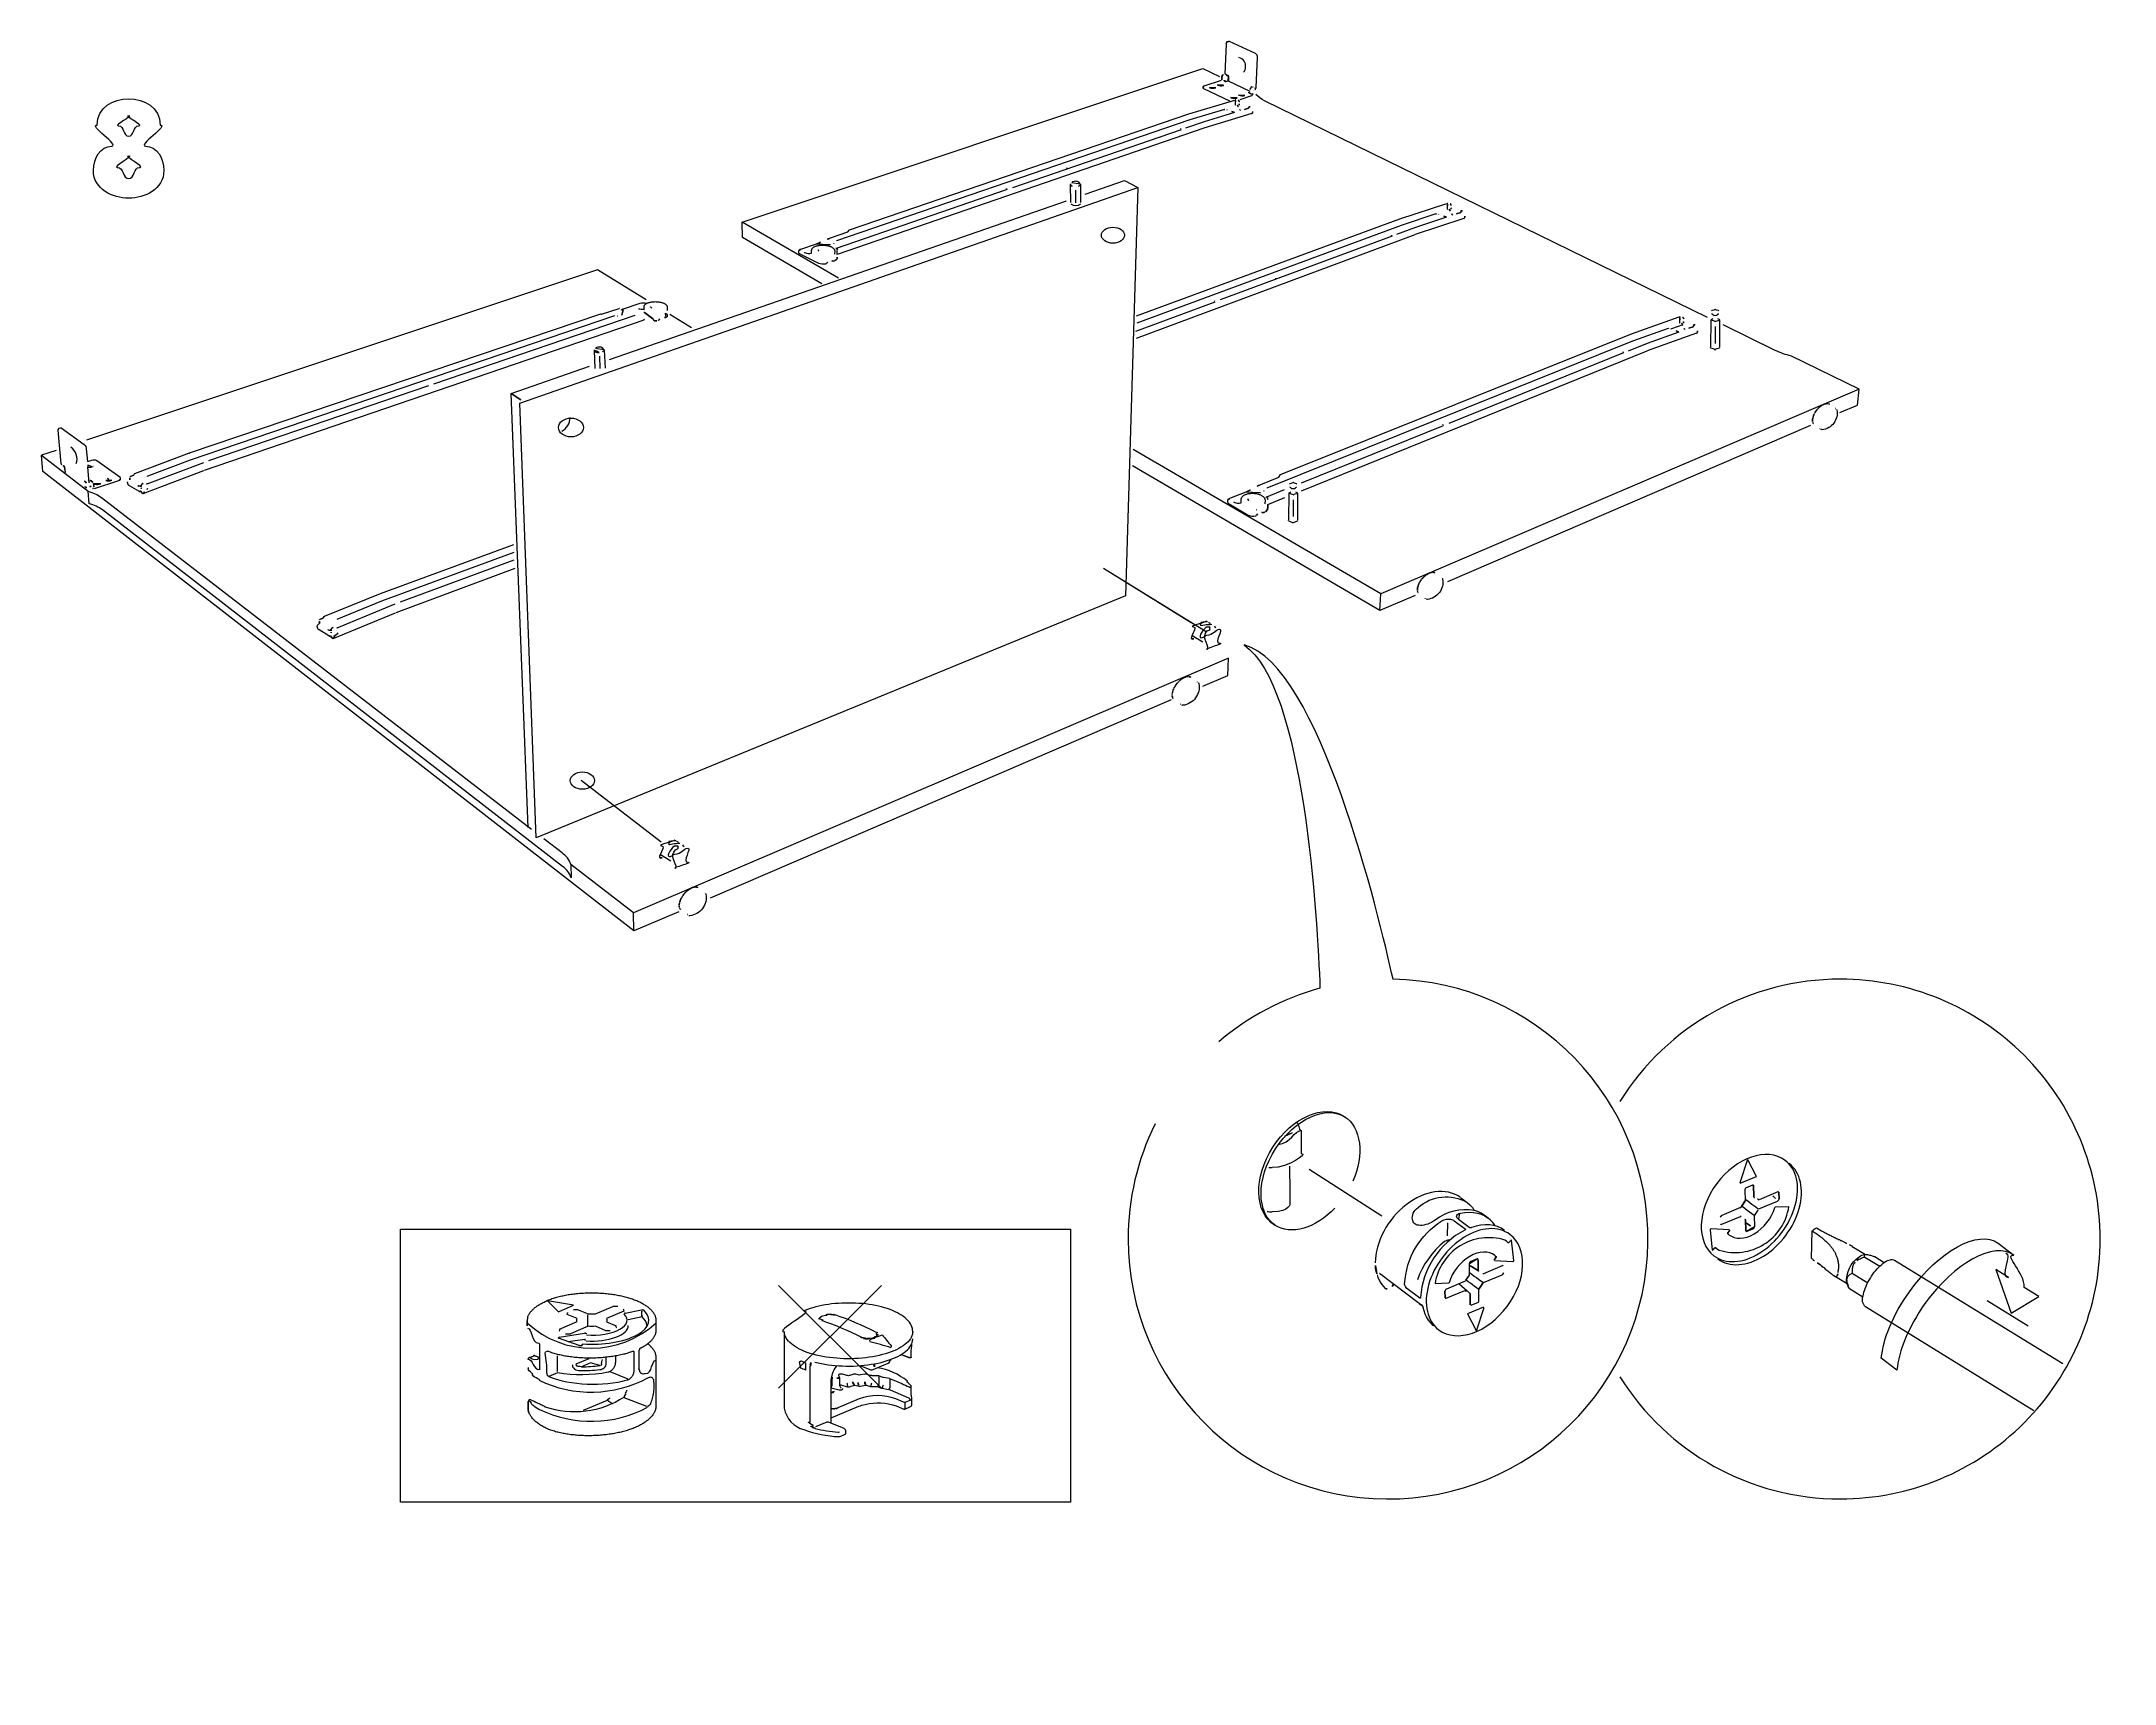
# Model space of a CAD drawing. Header units: metres. Extents: x -30.9 to 24.7, y -10.3 to 6.8.
# Drawn here: x 11.083 to 14.124, y 2.162 to 4.571 of the extents above; entities that cross this region are included whole.
import ezdxf

# ---------------------------------------------------------------- set-up
doc = ezdxf.new("R2010")
doc.units = ezdxf.units.M
doc.header["$MEASUREMENT"] = 0
doc.layers.add('PDF_Working_Num_Penna__255_Num_Penna__255', color=255, linetype='Continuous', lineweight=18)
doc.layers.add('PDF_Working_Num_Penna__7_Num_Penna__7', color=7, linetype='Continuous', lineweight=18)
doc.styles.add('GENERATED_STYLE_1', font='')
doc.styles.get('GENERATED_STYLE_1').set_extended_font_data('Arial')

msp = doc.modelspace()

# ---------------------------------------------------------------- linework, layer by layer
at = {"layer": 'PDF_Working_Num_Penna__255_Num_Penna__255', "color": 255, "linetype": 'Continuous', "lineweight": 18, "flags": 128}
for points in [[(12.6408, 3.7979), (12.7913, 3.7052)], [(11.9921, 3.3962), (11.8748, 3.4867)]]:
    msp.add_lwpolyline(points, dxfattribs=at)
at = {"layer": 'PDF_Working_Num_Penna__7_Num_Penna__7', "color": 7, "linetype": 'Continuous', "lineweight": 18, "flags": 128}
for points in [[(12.8207, 4.567), (12.819, 4.5229), (12.8219, 4.5216)], [(12.1109, 4.3055), (12.7867, 4.5309)], [(12.7867, 4.5309), (12.8108, 4.5191)], [(12.8263, 4.4831), (12.7882, 4.5012), (12.7878, 4.5014), (12.7875, 4.5016), (12.7873, 4.5019), (12.7871, 4.5021), (12.7871, 4.5024)], [(12.7886, 4.5057), (12.814, 4.5139)], [(12.8208, 4.5118), (12.8235, 4.5127), (12.8556, 4.4976)], [(12.8181, 4.4708), (12.7676, 4.4555), (12.2493, 4.278)], [(12.7662, 4.4642), (12.8337, 4.4846)], [(12.8411, 4.4856), (12.8583, 4.4912)], [(12.7882, 4.4435), (12.2504, 4.2581), (12.2504, 4.2635)], [(12.2684, 4.2943), (12.7662, 4.4642)], [(12.5078, 4.3565), (12.7553, 4.4416)], [(12.7618, 4.4438), (12.7889, 4.4531)], [(12.8583, 4.4649), (12.7882, 4.4435)], [(12.7889, 4.4531), (12.8335, 4.4667)], [(11.7848, 4.0402), (12.6914, 4.3563)], [(12.249, 4.2676), (12.4998, 4.3537)], [(12.5921, 4.3607), (12.5924, 4.3343)], [(12.5996, 4.3524), (12.5998, 4.334)], [(12.607, 4.3609), (12.6073, 4.3342)], [(12.6141, 4.3468), (12.6716, 4.3666)], [(12.6716, 4.3666), (12.6914, 4.3563)], [(12.6914, 4.3563), (12.6732, 3.7576)], [(11.9163, 4.1042), (12.5868, 4.3366)], [(13.1285, 4.3176), (13.0772, 4.3008), (12.6897, 4.1576)], [(13.0757, 4.3104), (13.1444, 4.3328)], [(12.252, 4.2235), (12.1109, 4.3055)], [(12.1112, 4.2832), (12.1109, 4.3055)], [(12.2379, 4.2813), (12.2388, 4.2817), (12.2396, 4.2821), (12.2404, 4.2824), (12.266, 4.2911), (12.2684, 4.2943)], [(12.6891, 4.1354), (13.0981, 4.2876)], [(12.6892, 4.168), (13.0757, 4.3104)], [(13.0713, 4.2879), (13.0988, 4.2981)], [(13.1695, 4.3111), (13.0981, 4.2876)], [(13.0988, 4.2981), (13.1443, 4.3131)], [(12.2277, 4.215), (12.1112, 4.2832)], [(12.2196, 4.2734), (12.2194, 4.2733), (12.2192, 4.2733), (12.1963, 4.2654)], [(12.2403, 4.2727), (12.2398, 4.2725), (12.2392, 4.2724), (12.2386, 4.2723), (12.238, 4.2723), (12.2374, 4.2723), (12.2205, 4.2732)], [(12.8126, 4.192), (13.0646, 4.2855)], [(11.8987, 4.2356), (11.149, 3.9856)], [(11.9702, 4.1916), (11.8987, 4.2356)], [(11.9237, 4.168), (11.3014, 3.9566), (11.2375, 3.9325)], [(11.9029, 4.1708), (11.2999, 3.9666)], [(11.6586, 4.0682), (11.9539, 4.1689)], [(11.9309, 4.1788), (11.9304, 4.1787), (11.9298, 4.1786), (11.9043, 4.1699)], [(11.9669, 4.1769), (11.967, 4.1813), (11.9671, 4.1818), (11.9671, 4.1823), (11.9673, 4.1827), (11.9675, 4.1832), (11.9677, 4.1836), (11.9681, 4.1842), (11.9686, 4.1847), (11.9691, 4.1851), (11.9697, 4.1856), (11.9703, 4.186), (11.9709, 4.1864), (11.9716, 4.1867), (11.9724, 4.1871), (11.9732, 4.1874), (11.974, 4.1877), (11.975, 4.1879), (11.976, 4.1882), (11.977, 4.1884), (11.978, 4.1886), (11.9791, 4.1887), (11.9801, 4.1888), (11.9812, 4.1889), (11.9823, 4.1889), (11.9834, 4.189), (11.9845, 4.1889), (11.9856, 4.1889), (11.9866, 4.1888), (11.9877, 4.1887), (11.9887, 4.1886), (11.9898, 4.1884), (11.9908, 4.1882), (11.9917, 4.188), (11.9927, 4.1878), (11.9936, 4.1875), (11.9945, 4.1872), (11.9953, 4.1869), (11.9961, 4.1865), (11.9969, 4.1861), (11.9976, 4.1857), (11.9982, 4.1853), (11.9988, 4.1848), (11.9994, 4.1843), (11.9999, 4.1838), (12.0003, 4.1833), (12.0006, 4.1828), (12.0009, 4.1822), (12.001, 4.1817), (12.0011, 4.1811), (12.0011, 4.1806), (12.001, 4.1761)], [(12.0367, 4.1507), (12.0049, 4.1702)], [(12.6881, 4.1458), (12.8045, 4.1889)], [(13.4154, 4.1418), (13.4852, 4.1666)], [(11.3223, 3.9417), (11.967, 4.1621)], [(13.4691, 4.1498), (13.4169, 4.1312), (12.8806, 3.9155)], [(12.9003, 3.9353), (13.4154, 4.1418)], [(13.5108, 4.1427), (13.4381, 4.1167)], [(13.4388, 4.1283), (13.4851, 4.1448)], [(13.4893, 4.1563), (13.4895, 4.1559), (13.4897, 4.1554), (13.49, 4.1551), (13.4904, 4.1548), (13.4739, 4.149)], [(13.5317, 4.162), (13.531, 4.1229)], [(13.538, 4.1523), (13.538, 4.1278)], [(13.5442, 4.162), (13.5443, 4.1228)], [(11.8936, 4.1173), (11.8948, 4.0909)], [(11.9014, 4.1092), (11.9023, 4.0908)], [(11.9085, 4.118), (11.9097, 4.0913)], [(12.9312, 3.9114), (13.4381, 4.1167)], [(13.148, 4.0109), (13.4041, 4.1143)], [(13.4109, 4.117), (13.4388, 4.1283)], [(11.7969, 3.4175), (11.7721, 4.0544), (11.8869, 4.0943)], [(11.3287, 3.9558), (11.6515, 4.0658)], [(13.7494, 4.0607), (13.0476, 3.7605)], [(11.8089, 3.4026), (11.7848, 4.0402)], [(11.113, 3.9497), (11.1127, 3.9499), (11.1125, 3.9502), (11.1124, 3.9506), (11.1123, 3.951), (11.1079, 4.0003)], [(12.9313, 3.9234), (13.1397, 4.0075)], [(13.146, 3.7787), (13.6784, 4.0078)], [(11.1047, 3.9708), (11.0832, 3.9636)], [(11.0832, 3.9636), (11.1516, 3.9108)], [(11.0853, 3.9397), (11.0832, 3.9636)], [(11.2998, 3.9666), (11.2195, 3.9364)], [(11.2382, 3.9218), (11.3211, 3.9532)], [(13.0476, 3.7605), (12.6842, 3.972)], [(12.0178, 3.2942), (11.9522, 3.266), (11.0854, 3.9397)], [(11.1532, 3.9234), (11.1512, 3.9463)], [(11.1961, 3.9261), (11.1603, 3.9146)], [(11.226, 3.9109), (11.2123, 3.9187), (11.2118, 3.9191), (11.2114, 3.9195), (11.2109, 3.92), (11.2105, 3.9205), (11.2102, 3.9211), (11.2099, 3.9217), (11.2097, 3.9224), (11.2095, 3.923), (11.2095, 3.9236), (11.2094, 3.9244)], [(11.2323, 3.9078), (11.3215, 3.9415)], [(13.0978, 3.758), (13.0462, 3.7358), (12.6835, 3.9482)], [(12.8688, 3.9194), (12.8696, 3.9199), (12.8705, 3.9204), (12.8714, 3.9208), (12.8978, 3.9314), (12.9003, 3.9353)], [(12.8498, 3.9099), (12.8496, 3.9098), (12.8494, 3.9097), (12.8257, 3.9002)], [(12.8712, 3.909), (12.8707, 3.9088), (12.8701, 3.9087), (12.8695, 3.9086), (12.8689, 3.9086), (12.8682, 3.9086), (12.8507, 3.9097)], [(12.8802, 3.9028), (12.9064, 3.9134)], [(12.8817, 3.8913), (12.907, 3.9016)], [(12.9128, 3.9079), (12.9121, 3.8689)], [(12.9191, 3.8983), (12.9191, 3.8738)], [(12.9253, 3.9079), (12.9254, 3.8688)], [(11.5802, 3.7607), (11.7762, 3.8328)], [(11.7761, 3.8212), (11.5818, 3.7495), (11.5163, 3.7227)], [(11.6098, 3.7487), (11.7767, 3.8105)], [(11.6032, 3.7329), (11.7781, 3.7979)], [(12.6408, 3.7979), (12.7695, 3.7186)], [(11.5801, 3.7606), (11.4978, 3.727)], [(11.517, 3.7108), (11.602, 3.7458)], [(12.6732, 3.7576), (11.8089, 3.4026)], [(13.0462, 3.7358), (13.0476, 3.7605)], [(11.5045, 3.6986), (11.4905, 3.7074), (11.49, 3.7077), (11.4895, 3.7082), (11.4891, 3.7087), (11.4887, 3.7093), (11.4883, 3.71), (11.488, 3.7107), (11.4878, 3.7114), (11.4877, 3.7121), (11.4876, 3.7128), (11.4875, 3.7136)], [(11.511, 3.6951), (11.6023, 3.7327)], [(12.771, 3.6995), (12.7864, 3.6898)], [(12.7866, 3.625), (12.8232, 3.6408), (12.8243, 3.6659)], [(12.7399, 3.6049), (12.064, 3.3141)], [(11.9921, 3.3962), (11.8748, 3.4867)], [(11.991, 3.3783), (12.0064, 3.3687)], [(11.9522, 3.266), (11.9515, 3.2927)], [(12.9307, 2.9732), (12.9307, 2.9396)], [(12.9136, 2.9212), (12.914, 2.8834)], [(13.5859, 2.9305), (13.5854, 2.931), (13.5742, 2.8967)], [(13.5748, 2.8963), (13.5984, 2.906), (13.5859, 2.9305)], [(13.5854, 2.931), (13.5979, 2.9065), (13.5984, 2.906)], [(12.9426, 2.9168), (13.0492, 2.8481)], [(13.5929, 2.8932), (13.5823, 2.8887), (13.5819, 2.8878), (13.5817, 2.8865), (13.5819, 2.8705)], [(12.914, 2.8834), (12.9141, 2.8662)], [(13.1645, 2.8749), (13.174, 2.8678), (13.178, 2.8644), (13.1818, 2.8604), (13.1847, 2.8558)], [(13.5759, 2.861), (13.5756, 2.8608), (13.5754, 2.8605), (13.5751, 2.8602), (13.5476, 2.8488)], [(13.5953, 2.8485), (13.5918, 2.8513), (13.5884, 2.8538), (13.5851, 2.856), (13.5821, 2.8583), (13.5788, 2.8608), (13.5776, 2.8617)], [(13.5822, 2.8727), (13.5857, 2.87), (13.5889, 2.8677), (13.5917, 2.8655), (13.5945, 2.8635), (13.5977, 2.8612), (13.6009, 2.8584)], [(13.6019, 2.8583), (13.6293, 2.8698), (13.6299, 2.87), (13.6304, 2.8705), (13.6309, 2.871), (13.6311, 2.8715), (13.6314, 2.8722), (13.6317, 2.8727), (13.6317, 2.873)], [(13.6314, 2.883), (13.6306, 2.8832), (13.6299, 2.8832), (13.6024, 2.8715)], [(13.6256, 2.8602), (13.6259, 2.8608), (13.6264, 2.8613), (13.6461, 2.862)], [(13.1454, 2.8188), (13.1457, 2.8377)], [(13.1613, 2.8434), (13.1773, 2.8316), (13.1778, 2.8312), (13.1788, 2.8309), (13.1798, 2.8312), (13.1805, 2.8312)], [(13.1643, 2.8522), (13.1708, 2.8531), (13.1773, 2.8536), (13.1833, 2.8531), (13.1892, 2.8522), (13.1948, 2.8504), (13.2, 2.8481), (13.2048, 2.8449)], [(13.229, 2.8269), (13.2243, 2.8299), (13.2188, 2.8324), (13.2132, 2.8339), (13.207, 2.8349), (13.2007, 2.8351), (13.1943, 2.8346), (13.1873, 2.8332), (13.1805, 2.8312)], [(13.5319, 2.829), (13.5314, 2.829), (13.5309, 2.8288), (13.5307, 2.828), (13.5307, 2.8275), (13.5337, 2.7978)], [(13.5589, 2.8275), (13.5319, 2.829)], [(13.5761, 2.8468), (13.5759, 2.8468), (13.5756, 2.8468), (13.5754, 2.847), (13.5751, 2.847), (13.5748, 2.847), (13.5744, 2.8468), (13.5471, 2.8353)], [(13.5956, 2.8493), (13.5956, 2.849), (13.5953, 2.849), (13.5953, 2.8488), (13.5953, 2.8485), (13.5956, 2.8323)], [(13.1482, 2.8127), (13.1476, 2.8127), (13.1461, 2.8124), (13.1443, 2.8119), (13.1428, 2.8112), (13.1411, 2.8104), (13.1346, 2.805), (13.1284, 2.799), (13.1226, 2.7921), (13.1173, 2.7852), (13.1123, 2.778), (13.1081, 2.7705), (13.1044, 2.7624), (13.1013, 2.7544)], [(13.2413, 2.7814), (13.2417, 2.7814), (13.2422, 2.7817), (13.2425, 2.7824), (13.2425, 2.7829), (13.2394, 2.8127)], [(13.7391, 2.8034), (13.7584, 2.7915)], [(13.9528, 2.8081), (13.9758, 2.7907)], [(13.1775, 2.7612), (13.1775, 2.7614), (13.1778, 2.7614), (13.1778, 2.7617), (13.1778, 2.7619), (13.1775, 2.7781)], [(13.197, 2.7637), (13.1972, 2.7637), (13.1975, 2.7637), (13.1977, 2.7634), (13.198, 2.7634), (13.1983, 2.7634), (13.1988, 2.7637), (13.226, 2.7752)], [(13.2142, 2.7829), (13.2412, 2.7814)], [(13.7573, 2.7878), (13.7793, 2.7743)], [(13.8011, 2.7831), (14.0477, 2.6315)], [(13.968, 2.7578), (13.9495, 2.7694), (13.9723, 2.7052), (14.0128, 2.7298), (13.9911, 2.7433)], [(12.1644, 2.7461), (12.315, 2.5955)], [(12.1644, 2.5955), (12.315, 2.7461)], [(13.0422, 2.7619), (13.0433, 2.7579), (13.0451, 2.7542), (13.0468, 2.7507), (13.0491, 2.7474), (13.0516, 2.7445), (13.0541, 2.7417), (13.0544, 2.7417)], [(13.0659, 2.7472), (13.0659, 2.7484), (13.0456, 2.7634)], [(13.104, 2.7197), (13.0659, 2.7484)], [(13.1475, 2.7502), (13.1473, 2.7497), (13.1468, 2.7492), (13.1271, 2.7484)], [(13.1713, 2.7522), (13.1439, 2.7407), (13.1433, 2.7404), (13.1428, 2.74), (13.1423, 2.7395), (13.1421, 2.7389), (13.1418, 2.7382), (13.1415, 2.7377), (13.1415, 2.7375)], [(13.1418, 2.7274), (13.1426, 2.7272), (13.1433, 2.7272), (13.1708, 2.7389)], [(13.1626, 2.7484), (13.1628, 2.7482), (13.1665, 2.7449), (13.1703, 2.7417), (13.174, 2.7384), (13.1778, 2.7349)], [(13.1913, 2.74), (13.1878, 2.7427), (13.1845, 2.7449), (13.1818, 2.7472), (13.179, 2.7492), (13.1757, 2.7514), (13.1725, 2.7542)], [(13.1778, 2.7652), (13.1813, 2.7625), (13.1847, 2.7599), (13.188, 2.7577), (13.191, 2.7554), (13.1943, 2.7529), (13.198, 2.7502), (13.2255, 2.7617)], [(13.1802, 2.7172), (13.1908, 2.7217), (13.1913, 2.7227), (13.1915, 2.7239), (13.1913, 2.74)], [(13.7315, 2.7483), (13.7122, 2.7602)], [(11.8255, 2.7237), (11.8413, 2.7076)], [(11.8637, 2.7171), (11.8255, 2.7237)], [(11.8413, 2.7076), (11.8637, 2.7171)], [(12.361, 2.6781), (12.361, 2.6784), (12.3609, 2.6807), (12.3605, 2.683), (12.3598, 2.6853), (12.3588, 2.6876), (12.3576, 2.6898), (12.3561, 2.692), (12.3544, 2.6942), (12.3524, 2.6963), (12.3501, 2.6984), (12.3475, 2.7004), (12.3447, 2.7023), (12.3417, 2.7042), (12.3385, 2.7059), (12.3351, 2.7076), (12.3315, 2.7092), (12.3277, 2.7107), (12.3237, 2.7121), (12.3195, 2.7134), (12.3153, 2.7145), (12.3108, 2.7156), (12.3063, 2.7166), (12.3016, 2.7175), (12.2969, 2.7182), (12.2921, 2.7189), (12.2872, 2.7194), (12.2822, 2.7198), (12.2772, 2.7201), (12.2721, 2.7203), (12.2671, 2.7203), (12.262, 2.7203), (12.257, 2.7201), (12.252, 2.7198), (12.247, 2.7194), (12.2421, 2.7189), (12.2373, 2.7183), (12.2325, 2.7175), (12.2279, 2.7167), (12.2233, 2.7157), (12.2189, 2.7147), (12.2146, 2.7135), (12.2105, 2.7122), (12.2065, 2.7108), (12.2027, 2.7093), (12.2015, 2.7089)], [(13.1248, 2.6869), (13.1243, 2.6875), (13.1208, 2.6912), (13.1176, 2.6954), (13.1148, 2.7), (13.1128, 2.7042), (13.1111, 2.7087), (13.1098, 2.7135)], [(13.1983, 2.7142), (13.1748, 2.7045), (13.1873, 2.68)], [(13.1873, 2.68), (13.1878, 2.6795), (13.199, 2.7137)], [(13.937, 2.7241), (13.9968, 2.6868)], [(11.8425, 2.6704), (11.8797, 2.6762)], [(11.8844, 2.6861), (11.8843, 2.7031)], [(13.1878, 2.6795), (13.1753, 2.7039), (13.1748, 2.7045)], [(11.872, 2.6578), (11.8417, 2.6686)], [(11.9599, 2.6246), (11.9599, 2.6518)], [(12.2176, 2.6337), (12.2223, 2.6325), (12.2271, 2.6315), (12.232, 2.6306), (12.237, 2.6298), (12.2422, 2.6292), (12.2474, 2.6286), (12.2527, 2.6282), (12.258, 2.628), (12.2634, 2.6278), (12.2688, 2.6278), (12.2741, 2.6279), (12.2795, 2.6281), (12.2848, 2.6285), (12.29, 2.629), (12.2952, 2.6296), (12.3002, 2.6304), (12.3052, 2.6312), (12.3101, 2.6322), (12.3147, 2.6333), (12.3193, 2.6345), (12.3237, 2.6358), (12.3279, 2.6373), (12.3318, 2.6388), (12.3356, 2.6404), (12.3392, 2.6421), (12.3425, 2.6439), (12.3456, 2.6457), (12.3484, 2.6477), (12.351, 2.6497), (12.3532, 2.6517), (12.3552, 2.6538), (12.3569, 2.656), (12.3584, 2.6582), (12.3595, 2.6604), (12.3603, 2.6626), (12.3608, 2.6649), (12.361, 2.6672), (12.361, 2.6676)], [(11.8399, 2.6197), (11.8399, 2.6429)], [(11.8672, 2.631), (11.8863, 2.639)], [(11.9437, 2.6086), (11.9174, 2.6195)], [(12.2105, 2.5458), (12.2105, 2.6282)], [(13.8045, 2.6218), (13.7816, 2.6392)], [(12.2414, 2.5959), (12.2529, 2.5931), (12.2539, 2.593), (12.2549, 2.5929), (12.256, 2.593), (12.257, 2.5932), (12.2577, 2.5935), (12.2583, 2.5939), (12.2585, 2.5944), (12.2584, 2.5948)], [(11.9127, 2.5772), (11.8779, 2.5625)], [(11.9711, 2.5685), (11.938, 2.5815)], [(12.2351, 2.5457), (12.2186, 2.5387)]]:
    msp.add_lwpolyline(points, dxfattribs=at)
for points in [[(12.8223, 4.5699), (12.8219, 4.5698), (12.8216, 4.5695), (12.8213, 4.5691), (12.8211, 4.5687), (12.8209, 4.5682), (12.8207, 4.5676)], [(12.8238, 4.5698), (12.8234, 4.5699), (12.8231, 4.57), (12.8227, 4.57)], [(12.7871, 4.5024), (12.7872, 4.5044), (12.7872, 4.5047), (12.7874, 4.5049), (12.7876, 4.5051), (12.7879, 4.5053), (12.7882, 4.5055)], [(12.8145, 4.5188), (12.8143, 4.5146), (12.8143, 4.5143), (12.8142, 4.5141)], [(12.8145, 4.5188), (12.8146, 4.5193), (12.8147, 4.5199), (12.8149, 4.5204), (12.8152, 4.5209), (12.8156, 4.5214), (12.816, 4.5217), (12.8164, 4.522)], [(12.8173, 4.5132), (12.8172, 4.513), (12.8171, 4.5127)], [(12.8183, 4.513), (12.8181, 4.5128), (12.818, 4.5127), (12.8179, 4.5124)], [(12.8185, 4.512), (12.8186, 4.5125), (12.8188, 4.5129), (12.8189, 4.5133), (12.8189, 4.5137)], [(12.8208, 4.5118), (12.8205, 4.5117), (12.8201, 4.5117), (12.8197, 4.5117), (12.8194, 4.5117), (12.819, 4.5118), (12.8187, 4.5119)], [(12.8219, 4.5216), (12.8219, 4.5202)], [(12.8219, 4.5202), (12.8219, 4.5205), (12.822, 4.5208), (12.8222, 4.521), (12.8224, 4.5211), (12.8226, 4.5212), (12.8229, 4.5211)], [(12.8231, 4.5206), (12.8228, 4.5202), (12.8225, 4.5199), (12.8222, 4.5197)], [(12.8234, 4.5209), (12.8232, 4.5208)], [(12.8234, 4.5209), (12.8236, 4.5207), (12.8239, 4.5205), (12.824, 4.5201), (12.8242, 4.5198), (12.8243, 4.5194)], [(12.8243, 4.5191), (12.8241, 4.5136), (12.824, 4.5133), (12.8239, 4.513), (12.8237, 4.5128)], [(12.8579, 4.5029), (12.8575, 4.5028), (12.8571, 4.5025), (12.8567, 4.5021), (12.8563, 4.5017), (12.8561, 4.5011), (12.8558, 4.5006), (12.8557, 4.5)], [(12.8576, 4.5034), (12.8577, 4.5038), (12.8577, 4.5041), (12.8579, 4.5043), (12.8581, 4.5044), (12.8584, 4.5044), (12.8586, 4.5043)], [(12.8592, 4.5041), (12.8595, 4.5039), (12.8597, 4.5036)], [(12.8601, 4.5041), (12.8601, 4.5039), (12.8599, 4.5036)], [(12.8628, 4.5022), (12.863, 4.5023), (12.863, 4.5025)], [(12.8181, 4.4708), (12.8183, 4.4708), (12.8186, 4.4708)], [(12.8218, 4.4704), (12.8222, 4.4702)], [(12.835, 4.4847), (12.8346, 4.4847), (12.8343, 4.4847), (12.834, 4.4847)], [(12.8346, 4.4839), (12.834, 4.478), (12.834, 4.4777), (12.8341, 4.4775), (12.8342, 4.4773), (12.8344, 4.4772), (12.8346, 4.4771)], [(12.8376, 4.4761), (12.8372, 4.4764), (12.8368, 4.4765)], [(12.8376, 4.4761), (12.8375, 4.4764), (12.8375, 4.4766), (12.8377, 4.4769), (12.8378, 4.477)], [(12.8376, 4.4761), (12.8378, 4.4758), (12.838, 4.4754), (12.8383, 4.4751), (12.8387, 4.4749)], [(12.8401, 4.4822), (12.8401, 4.4826), (12.8399, 4.4831), (12.8397, 4.4835), (12.8394, 4.4838), (12.839, 4.4841), (12.8384, 4.4842)], [(12.8398, 4.479), (12.8396, 4.4769)], [(12.8419, 4.4692), (12.8417, 4.4695), (12.8415, 4.4698), (12.8411, 4.4701), (12.8407, 4.4704), (12.8402, 4.4707)], [(12.8537, 4.4728), (12.8475, 4.4709)], [(12.8541, 4.4962), (12.8538, 4.496), (12.8537, 4.4959), (12.8536, 4.4956), (12.8538, 4.4955), (12.854, 4.4953)], [(12.8538, 4.4738), (12.8537, 4.4728)], [(12.856, 4.4749), (12.8541, 4.4749), (12.854, 4.4747), (12.8539, 4.4745), (12.8538, 4.4742)], [(12.8554, 4.4949), (12.855, 4.495), (12.8547, 4.495)], [(12.8581, 4.4932), (12.8551, 4.4946), (12.8553, 4.4947), (12.8554, 4.495), (12.8555, 4.4953)], [(12.856, 4.4749), (12.8561, 4.4747)], [(12.8583, 4.4912), (12.8587, 4.4915), (12.8591, 4.4919), (12.8594, 4.4923), (12.8597, 4.4928), (12.8599, 4.4933), (12.86, 4.4939), (12.86, 4.4944)], [(12.8603, 4.4989), (12.8603, 4.4991), (12.8603, 4.4992)], [(12.754, 4.4425), (12.7541, 4.4422)], [(12.7542, 4.442), (12.7547, 4.4418)], [(12.8292, 4.4679), (12.8298, 4.4676), (12.8305, 4.4674), (12.8312, 4.4671), (12.8319, 4.4669), (12.8327, 4.4668)], [(12.8583, 4.4649), (12.8587, 4.4651), (12.859, 4.4653), (12.8593, 4.4656), (12.8595, 4.466), (12.8596, 4.4664)], [(12.8597, 4.467), (12.8597, 4.4672), (12.8597, 4.4674), (12.8596, 4.4677), (12.8594, 4.4678)], [(12.5871, 4.3851), (12.5871, 4.3848)], [(12.5873, 4.3845), (12.5877, 4.3843)], [(12.4987, 4.3547), (12.4988, 4.3544)], [(12.4989, 4.3541), (12.4993, 4.3539)], [(13.1285, 4.3176), (13.1288, 4.3176), (13.129, 4.3176)], [(13.1457, 4.3329), (13.1454, 4.3329), (13.145, 4.3329), (13.1447, 4.3328)], [(13.1454, 4.332), (13.1448, 4.3255), (13.1448, 4.3252), (13.1449, 4.325), (13.145, 4.3248), (13.1451, 4.3246), (13.1454, 4.3245)], [(13.1484, 4.3235), (13.148, 4.3237), (13.1476, 4.3239)], [(13.1484, 4.3235), (13.1484, 4.3238), (13.1484, 4.324), (13.1485, 4.3243), (13.1486, 4.3244)], [(13.1484, 4.3235), (13.1486, 4.3231), (13.1489, 4.3227), (13.1491, 4.3224), (13.1495, 4.3221)], [(13.1509, 4.3301), (13.1509, 4.3306), (13.1508, 4.3311), (13.1505, 4.3315), (13.1502, 4.3319), (13.1498, 4.3322), (13.1493, 4.3324)], [(13.1506, 4.3266), (13.1504, 4.3244)], [(13.1648, 4.3198), (13.1585, 4.3177)], [(13.1649, 4.3209), (13.1648, 4.3198)], [(13.1671, 4.3221), (13.1652, 4.3221), (13.165, 4.322), (13.165, 4.3217), (13.1649, 4.3213)], [(13.1671, 4.3221), (13.1672, 4.3219)], [(13.1323, 4.3171), (13.1327, 4.3169)], [(13.1399, 4.3144), (13.1405, 4.3141), (13.1411, 4.3138), (13.1418, 4.3136), (13.1427, 4.3133), (13.1434, 4.3132)], [(13.1527, 4.3158), (13.1526, 4.3162), (13.1523, 4.3165), (13.152, 4.3168), (13.1516, 4.3172), (13.1511, 4.3175)], [(13.1695, 4.3111), (13.1699, 4.3113), (13.1702, 4.3116), (13.1705, 4.3119), (13.1707, 4.3123), (13.1709, 4.3128)], [(13.1709, 4.3134), (13.1709, 4.3137), (13.1709, 4.3139), (13.1708, 4.3142), (13.1706, 4.3144)], [(12.1963, 4.2654), (12.1956, 4.2652), (12.195, 4.2649), (12.1945, 4.2645), (12.1941, 4.2642), (12.1938, 4.2638), (12.1936, 4.2634)], [(12.2231, 4.2749), (12.2223, 4.2744), (12.2214, 4.274), (12.2205, 4.2737)], [(12.2222, 4.2649), (12.2222, 4.2645), (12.2223, 4.2642), (12.2226, 4.2638), (12.223, 4.2634), (12.2235, 4.2631)], [(12.2231, 4.2749), (12.2235, 4.275), (12.224, 4.2751), (12.2243, 4.2752), (12.2246, 4.2754), (12.225, 4.2756), (12.2254, 4.2758), (12.2258, 4.276)], [(12.2379, 4.2813), (12.2371, 4.2811), (12.2363, 4.2808), (12.2356, 4.2805)], [(12.2451, 4.2749), (12.2451, 4.2746), (12.2451, 4.2743)], [(12.2483, 4.2668), (12.2483, 4.2671), (12.2486, 4.2673), (12.2487, 4.2675)], [(12.2493, 4.278), (12.2491, 4.2779)], [(12.2503, 4.2668), (12.2503, 4.2662), (12.2504, 4.2656), (12.2504, 4.265), (12.2504, 4.2643)], [(13.0633, 4.2865), (13.0634, 4.2862)], [(13.0635, 4.286), (13.064, 4.2857)], [(12.2358, 4.2464), (12.2356, 4.2461), (12.2353, 4.2458), (12.2349, 4.2455)], [(12.2358, 4.2464), (12.236, 4.2466), (12.2361, 4.2468), (12.2363, 4.2468)], [(12.243, 4.2484), (12.2422, 4.2488), (12.2424, 4.2488)], [(12.2422, 4.2488), (12.2427, 4.2486)], [(12.2464, 4.249), (12.2446, 4.2484), (12.2442, 4.2483), (12.2438, 4.2483), (12.2434, 4.2483)], [(12.2502, 4.2523), (12.2499, 4.2518), (12.2495, 4.2513), (12.2491, 4.2508), (12.2486, 4.2503), (12.2481, 4.2499), (12.2476, 4.2496), (12.247, 4.2492)], [(12.2502, 4.2523), (12.2502, 4.2527), (12.2503, 4.253), (12.2503, 4.2534), (12.2504, 4.2537), (12.2504, 4.2541)], [(12.8934, 4.2234), (12.8934, 4.2231)], [(12.8936, 4.2228), (12.894, 4.2226)], [(11.904, 4.1707), (11.9036, 4.1708), (11.9033, 4.1709)], [(11.9043, 4.1699), (11.9043, 4.1706)], [(11.928, 4.1677), (11.9285, 4.1675)], [(11.9338, 4.1769), (11.9339, 4.1767), (11.9341, 4.1766)], [(11.9339, 4.1769), (11.936, 4.1777)], [(11.9362, 4.1769), (11.9346, 4.1693)], [(11.936, 4.1777), (11.9362, 4.1777)], [(11.967, 4.1733), (11.9666, 4.1732)], [(11.9798, 4.1637), (11.9692, 4.1723), (11.9687, 4.1726), (11.9681, 4.1729), (11.9676, 4.1731)], [(11.9782, 4.1796), (11.9777, 4.18), (11.9772, 4.1803), (11.9769, 4.1807), (11.9766, 4.181), (11.9765, 4.1814)], [(11.9973, 4.1655), (11.9972, 4.1656)], [(11.9985, 4.172), (11.999, 4.1717), (11.9996, 4.1713), (12.0002, 4.171), (12.0006, 4.1706), (12.0009, 4.1701), (12.001, 4.1697), (12.0011, 4.1693), (12.001, 4.1677), (12.0009, 4.1673), (12.0008, 4.1669), (12.0005, 4.1665), (12.0001, 4.1661), (11.9996, 4.1658)], [(12.8034, 4.19), (12.8035, 4.1897)], [(12.8036, 4.1894), (12.804, 4.1891)], [(13.4866, 4.1667), (13.4862, 4.1667), (13.4858, 4.1667), (13.4855, 4.1667)], [(13.4862, 4.1657), (13.4856, 4.1585), (13.4856, 4.1582), (13.4857, 4.1579), (13.4858, 4.1577), (13.486, 4.1575), (13.4862, 4.1575)], [(13.4919, 4.1637), (13.4918, 4.1642), (13.4917, 4.1647), (13.4914, 4.1652), (13.4911, 4.1656), (13.4907, 4.1659), (13.4902, 4.1662)], [(11.9668, 4.1621), (11.967, 4.1623), (11.9671, 4.1624), (11.9672, 4.1627), (11.9673, 4.1631), (11.9674, 4.1635)], [(11.981, 4.1629), (11.9806, 4.1631), (11.9803, 4.1634)], [(11.9806, 4.162), (11.9808, 4.1619), (11.9811, 4.1618), (11.9813, 4.1617), (11.9816, 4.1615), (11.9819, 4.1614), (11.9822, 4.1613), (11.9825, 4.161), (11.9829, 4.1608), (11.9833, 4.1606)], [(11.9838, 4.1606), (11.9843, 4.1606), (11.9847, 4.1606), (11.9853, 4.1607), (11.9858, 4.1609)], [(11.9877, 4.1615), (11.9881, 4.1617), (11.9886, 4.1619), (11.989, 4.1623), (11.9894, 4.1626), (11.9897, 4.163), (11.9902, 4.1637)], [(11.9991, 4.1655), (11.9989, 4.1654), (11.9986, 4.1653), (11.9982, 4.1653), (11.998, 4.1653), (11.9977, 4.1654), (11.9973, 4.1655)], [(13.4691, 4.1498), (13.4693, 4.1499), (13.4696, 4.1498)], [(13.4729, 4.1493), (13.4734, 4.1491)], [(13.4806, 4.1463), (13.4812, 4.1459), (13.4819, 4.1456), (13.4826, 4.1454), (13.4834, 4.1451), (13.4842, 4.1449)], [(13.4893, 4.1563), (13.4889, 4.1566), (13.4885, 4.1568)], [(13.4893, 4.1563), (13.4892, 4.1566), (13.4892, 4.1568), (13.4893, 4.157), (13.4894, 4.1572), (13.4895, 4.1573)], [(13.4915, 4.1598), (13.4913, 4.1573)], [(13.4937, 4.1479), (13.4935, 4.1482), (13.4933, 4.1486), (13.4929, 4.149), (13.4925, 4.1493), (13.492, 4.1496)], [(13.5059, 4.1522), (13.4995, 4.1499)], [(13.506, 4.1534), (13.5059, 4.1522)], [(13.5083, 4.1548), (13.5063, 4.1548), (13.5062, 4.1546), (13.5061, 4.1543), (13.5061, 4.1539)], [(13.5083, 4.1548), (13.5084, 4.1545)], [(13.5108, 4.1427), (13.5111, 4.1429), (13.5114, 4.1431), (13.5117, 4.1435), (13.5119, 4.144), (13.5121, 4.1445)], [(13.5122, 4.1452), (13.5122, 4.1455), (13.5121, 4.1457), (13.512, 4.146), (13.5119, 4.1462)], [(13.4028, 4.1154), (13.4029, 4.1151)], [(13.403, 4.1148), (13.4035, 4.1145)], [(11.7721, 4.0544), (11.7861, 4.0451)], [(13.2301, 4.0456), (13.2301, 4.0453)], [(13.2303, 4.045), (13.2307, 4.0447)], [(13.6808, 4.0163), (13.6807, 4.0165), (13.6808, 4.0166), (13.6808, 4.0169)], [(13.6807, 4.0146), (13.6807, 4.015)], [(13.6807, 4.0146), (13.6809, 4.014)], [(13.6808, 4.0163), (13.6809, 4.0158)], [(13.682, 4.0211), (13.6818, 4.0208), (13.6817, 4.0205), (13.6817, 4.0204), (13.6817, 4.0202), (13.6815, 4.0196), (13.6814, 4.019), (13.6812, 4.0188), (13.6811, 4.0186), (13.6811, 4.0183), (13.6812, 4.0182), (13.6811, 4.0176)], [(13.6827, 4.023), (13.6826, 4.0228), (13.6825, 4.0226), (13.6824, 4.0224), (13.6824, 4.0222), (13.6822, 4.0216)], [(13.6828, 4.0231), (13.6831, 4.0237)], [(13.6834, 4.0243), (13.6834, 4.0245), (13.6835, 4.0247), (13.6837, 4.025)], [(13.6851, 4.0272), (13.6849, 4.0271), (13.6847, 4.0268), (13.6846, 4.0266), (13.6846, 4.0263), (13.6842, 4.0258)], [(13.6865, 4.0292), (13.6862, 4.0291), (13.6861, 4.0289), (13.6859, 4.0286), (13.6858, 4.0284), (13.6855, 4.0278)], [(13.688, 4.0311), (13.6878, 4.031), (13.6876, 4.0308), (13.6874, 4.0305), (13.6874, 4.0303), (13.6869, 4.0298)], [(13.6897, 4.0328), (13.6895, 4.0328), (13.6892, 4.0327), (13.6891, 4.0324), (13.6889, 4.0321), (13.6885, 4.0316)], [(13.6914, 4.0345), (13.6912, 4.0345), (13.6909, 4.0343), (13.6908, 4.0341), (13.6907, 4.0338), (13.6901, 4.0333)], [(13.692, 4.0349), (13.6917, 4.0347)], [(13.6932, 4.0359), (13.693, 4.0359), (13.6928, 4.0358), (13.6925, 4.0355), (13.6924, 4.0353), (13.6922, 4.0352)], [(13.695, 4.0371), (13.6948, 4.0371), (13.6946, 4.037), (13.6944, 4.0369), (13.6942, 4.0366), (13.6937, 4.0362)], [(13.6968, 4.0381), (13.6966, 4.0381), (13.6964, 4.0381), (13.6962, 4.0379), (13.696, 4.0377), (13.6955, 4.0374)], [(13.6985, 4.0388), (13.6982, 4.0388), (13.6979, 4.0385), (13.6973, 4.0383)], [(13.7002, 4.0393), (13.7, 4.0394), (13.6998, 4.0393), (13.6996, 4.0391), (13.6991, 4.039)], [(13.7018, 4.0396), (13.7015, 4.0396), (13.7013, 4.0394), (13.7008, 4.0393)], [(13.7033, 4.0396), (13.703, 4.0395), (13.7028, 4.0395), (13.7024, 4.0395)], [(13.7047, 4.0393), (13.7043, 4.0393), (13.704, 4.0393)], [(13.7047, 4.0393), (13.7055, 4.0387), (13.7057, 4.0388)], [(13.7147, 4.0321), (13.7146, 4.0322)], [(11.1088, 4.0034), (11.1085, 4.0032), (11.1083, 4.003), (11.1081, 4.0026), (11.1079, 4.0021), (11.1079, 4.0015), (11.1078, 4.001)], [(13.1386, 4.0087), (13.1387, 4.0083)], [(13.1388, 4.008), (13.1393, 4.0077)], [(13.6809, 4.0129), (13.6808, 4.0131), (13.6808, 4.0133)], [(13.6809, 4.0129), (13.681, 4.0128), (13.6812, 4.0124)], [(13.6813, 4.0115), (13.6811, 4.0117), (13.6812, 4.0119)], [(13.6813, 4.0115), (13.6815, 4.0113), (13.6817, 4.011)], [(13.6818, 4.0103), (13.6817, 4.0105)], [(13.6826, 4.0093), (13.6825, 4.0094)], [(13.6918, 4.0027), (13.6915, 4.0026)], [(13.695, 4.001), (13.6951, 4.001)], [(11.3009, 3.9665), (11.3005, 3.9666), (11.3002, 3.9666)], [(11.1157, 3.9485), (11.1155, 3.9486), (11.1153, 3.9486), (11.1152, 3.9483), (11.1153, 3.9481), (11.1154, 3.9479), (11.1156, 3.9478)], [(11.1171, 3.946), (11.1171, 3.9463), (11.117, 3.9467), (11.1168, 3.9471), (11.1167, 3.9475), (11.1163, 3.9475), (11.1159, 3.9476)], [(11.1167, 3.9475), (11.1165, 3.9478), (11.1163, 3.948), (11.1161, 3.9482)], [(11.1171, 3.946), (11.1177, 3.9391), (11.1181, 3.9386), (11.1183, 3.9383)], [(11.147, 3.9255), (11.1468, 3.9256), (11.1466, 3.9256), (11.1464, 3.9255), (11.1464, 3.9253), (11.1463, 3.925)], [(11.147, 3.9255), (11.1475, 3.9252), (11.1477, 3.9249), (11.1478, 3.9248), (11.148, 3.9246), (11.1482, 3.9242), (11.1484, 3.9239), (11.1486, 3.9237), (11.1487, 3.9235), (11.1489, 3.9234)], [(11.151, 3.9493), (11.1512, 3.9463), (11.1522, 3.9462), (11.1533, 3.9462), (11.1543, 3.9462), (11.1554, 3.9463), (11.1564, 3.9465), (11.1574, 3.9467)], [(11.1586, 3.9241), (11.1561, 3.926), (11.1557, 3.9262), (11.1552, 3.9264), (11.1547, 3.9264), (11.1542, 3.9264)], [(11.1584, 3.947), (11.1588, 3.9471)], [(11.1802, 3.9297), (11.1822, 3.9285)], [(11.1988, 3.9284), (11.1988, 3.9281), (11.1986, 3.9277), (11.1983, 3.9273), (11.1979, 3.927), (11.1974, 3.9267), (11.1968, 3.9264)], [(11.2094, 3.9244), (11.2094, 3.9246), (11.2095, 3.9247)], [(11.2126, 3.9274), (11.2126, 3.9278), (11.2126, 3.9283), (11.2126, 3.9288), (11.2126, 3.9293), (11.2126, 3.9298), (11.2126, 3.9302), (11.2126, 3.9304)], [(11.2131, 3.9326), (11.2187, 3.9347)], [(11.2195, 3.9364), (11.2192, 3.9363), (11.219, 3.9361), (11.2189, 3.9358), (11.2188, 3.9355), (11.2187, 3.9352)], [(11.147, 3.9177), (11.1472, 3.9173), (11.1475, 3.9169)], [(11.1478, 3.9167), (11.1482, 3.9164), (11.1487, 3.9162), (11.1492, 3.9162), (11.1497, 3.9162)], [(11.154, 3.9176), (11.1545, 3.9177), (11.1549, 3.9177), (11.1554, 3.9177), (11.1557, 3.9173)], [(11.1554, 3.9177), (11.1552, 3.9182), (11.1551, 3.9187)], [(11.1587, 3.915), (11.1591, 3.9148), (11.1597, 3.9146)], [(11.1596, 3.9223), (11.1601, 3.9175), (11.1601, 3.9173), (11.1603, 3.9171)], [(11.2253, 3.9187), (11.2246, 3.919)], [(11.2295, 3.9193), (11.2296, 3.9179), (11.2286, 3.918), (11.2277, 3.9181), (11.2269, 3.9182), (11.226, 3.9185)], [(11.226, 3.9109), (11.2264, 3.9107), (11.2267, 3.9106), (11.2271, 3.9106)], [(11.2274, 3.9107), (11.2282, 3.911), (11.228, 3.911)], [(11.2274, 3.9107), (11.2276, 3.9107)], [(11.231, 3.908), (11.2306, 3.9083), (11.2302, 3.9086), (11.2298, 3.9091), (11.2295, 3.9095), (11.2292, 3.9101), (11.229, 3.9104), (11.2287, 3.9106), (11.2284, 3.9109)], [(11.2295, 3.9193), (11.2296, 3.9197)], [(11.2296, 3.9149), (11.2296, 3.9152), (11.2297, 3.9155), (11.2297, 3.9157)], [(11.2297, 3.9201), (11.2302, 3.9211), (11.2305, 3.9214), (11.2308, 3.9217), (11.2312, 3.922), (11.2317, 3.9221), (11.2321, 3.9222)], [(11.231, 3.908), (11.2314, 3.9078), (11.2319, 3.9077), (11.2322, 3.9077)], [(11.2326, 3.9078), (11.2329, 3.9079), (11.2331, 3.9081), (11.2333, 3.9085), (11.2335, 3.9088), (11.2336, 3.9093)], [(11.2336, 3.9098), (11.2336, 3.9102), (11.2335, 3.9105), (11.2333, 3.9107)], [(11.2382, 3.9218), (11.2379, 3.9218), (11.2376, 3.9218), (11.2373, 3.9218)], [(11.238, 3.9136), (11.2383, 3.9138), (11.2385, 3.9142), (11.2387, 3.9145), (11.2388, 3.9148)], [(12.8257, 3.9002), (12.825, 3.8998), (12.8244, 3.8995), (12.8239, 3.8991), (12.8234, 3.8987), (12.8231, 3.8982), (12.8229, 3.8978)], [(12.8535, 3.9117), (12.8526, 3.9111), (12.8516, 3.9106), (12.8508, 3.9102)], [(12.8525, 3.8996), (12.8525, 3.8991), (12.8527, 3.8987), (12.853, 3.8982), (12.8533, 3.8977), (12.8539, 3.8973)], [(12.8535, 3.9117), (12.8539, 3.9119), (12.8543, 3.912), (12.8547, 3.9121), (12.855, 3.9123), (12.8554, 3.9125)], [(12.8558, 3.9127), (12.8563, 3.913)], [(12.8688, 3.9194), (12.8679, 3.9192), (12.8671, 3.9189), (12.8664, 3.9185)], [(12.8762, 3.9117), (12.8762, 3.9113), (12.8762, 3.911)], [(12.8795, 3.9019), (12.8795, 3.9021), (12.8796, 3.9023), (12.8798, 3.9025), (12.8799, 3.9026)], [(12.8806, 3.9155), (12.8803, 3.9153)], [(12.8816, 3.9019), (12.8816, 3.9012), (12.8816, 3.9004), (12.8816, 3.8996), (12.8817, 3.8988)], [(12.8648, 3.8836), (12.8651, 3.8836)], [(12.8666, 3.8771), (12.8663, 3.8767), (12.866, 3.8763), (12.8657, 3.8759)], [(12.8666, 3.8771), (12.8667, 3.8773), (12.8669, 3.8775), (12.8671, 3.8776)], [(12.874, 3.8795), (12.8731, 3.88), (12.8734, 3.88)], [(12.8732, 3.88), (12.8738, 3.8797)], [(12.8776, 3.8803), (12.8757, 3.8795), (12.8753, 3.8794), (12.8748, 3.8793), (12.8744, 3.8794)], [(12.8814, 3.8843), (12.8812, 3.8836), (12.8808, 3.883), (12.8804, 3.8824), (12.8798, 3.8819), (12.8793, 3.8814), (12.8787, 3.8809), (12.8782, 3.8805)], [(12.8814, 3.8843), (12.8815, 3.8847), (12.8816, 3.8851), (12.8816, 3.8855), (12.8816, 3.886), (12.8817, 3.8864), (12.8817, 3.8869)], [(12.8817, 3.8871), (12.8817, 3.8913)], [(13.102, 3.7708), (13.1017, 3.7705), (13.1017, 3.7703), (13.1016, 3.77), (13.1018, 3.7699), (13.1016, 3.7693)], [(13.1026, 3.7729), (13.1024, 3.7726), (13.1023, 3.7723), (13.1022, 3.7721), (13.1023, 3.7719), (13.1021, 3.7713)], [(13.1033, 3.7749), (13.1032, 3.7747), (13.103, 3.7744), (13.103, 3.7742), (13.103, 3.774), (13.1028, 3.7734)], [(13.1034, 3.775), (13.1037, 3.7756)], [(13.104, 3.7762), (13.104, 3.7764), (13.1041, 3.7766), (13.1043, 3.7769)], [(13.1058, 3.7792), (13.1056, 3.779), (13.1053, 3.7788), (13.1052, 3.7786), (13.1052, 3.7783), (13.1048, 3.7777)], [(13.1072, 3.7813), (13.1069, 3.7811), (13.1068, 3.7809), (13.1066, 3.7806), (13.1065, 3.7804), (13.1062, 3.7798)], [(13.1088, 3.7832), (13.1086, 3.7831), (13.1083, 3.7829), (13.1082, 3.7826), (13.1081, 3.7824), (13.1076, 3.7818)], [(13.1105, 3.785), (13.1103, 3.785), (13.11, 3.7848), (13.1099, 3.7845), (13.1097, 3.7843), (13.1092, 3.7838)], [(13.1122, 3.7867), (13.112, 3.7867), (13.1118, 3.7865), (13.1116, 3.7862), (13.1115, 3.786), (13.111, 3.7855)], [(13.1129, 3.7872), (13.1126, 3.7869)], [(13.1141, 3.7881), (13.1139, 3.7882), (13.1137, 3.788), (13.1135, 3.7878), (13.1133, 3.7875), (13.1131, 3.7874)], [(13.116, 3.7894), (13.1158, 3.7894), (13.1156, 3.7893), (13.1154, 3.7891), (13.1152, 3.7889), (13.1146, 3.7885)], [(13.1179, 3.7904), (13.1177, 3.7905), (13.1175, 3.7904), (13.1172, 3.7902), (13.1171, 3.79), (13.1165, 3.7897)], [(13.1196, 3.7912), (13.1193, 3.7912), (13.1191, 3.7911), (13.1189, 3.7908), (13.1184, 3.7906)], [(13.1214, 3.7917), (13.1212, 3.7917), (13.121, 3.7917), (13.1207, 3.7914), (13.1202, 3.7913)], [(13.123, 3.792), (13.1227, 3.7919), (13.1225, 3.7918), (13.122, 3.7917)], [(13.1246, 3.792), (13.1242, 3.7919), (13.1241, 3.7918), (13.1237, 3.7918)], [(13.126, 3.7917), (13.1256, 3.7916), (13.1255, 3.7916), (13.1252, 3.7916)], [(13.126, 3.7917), (13.1268, 3.7911), (13.127, 3.7911)], [(13.1363, 3.7842), (13.1362, 3.7844)], [(13.1012, 3.7662), (13.1012, 3.7666)], [(13.1012, 3.7662), (13.1014, 3.7656)], [(13.1014, 3.7679), (13.1013, 3.7681), (13.1013, 3.7683), (13.1014, 3.7686)], [(13.1014, 3.7645), (13.1013, 3.7646), (13.1013, 3.7649)], [(13.1014, 3.7679), (13.1014, 3.7674)], [(13.1014, 3.7645), (13.1016, 3.7643), (13.1017, 3.7639)], [(13.1018, 3.763), (13.1017, 3.7631), (13.1017, 3.7633)], [(13.1018, 3.763), (13.1021, 3.7627), (13.1022, 3.7625)], [(13.1024, 3.7617), (13.1023, 3.762)], [(13.1032, 3.7607), (13.1031, 3.7608)], [(13.1126, 3.7539), (13.1124, 3.7538)], [(13.1149, 3.7524), (13.1145, 3.7526)], [(13.1159, 3.7522), (13.1161, 3.7521)], [(11.4905, 3.7167), (11.4877, 3.7142), (11.4876, 3.7138)], [(11.4908, 3.717), (11.4907, 3.7168)], [(11.4908, 3.717), (11.4908, 3.7175), (11.4908, 3.7181), (11.4908, 3.7186), (11.4908, 3.7192), (11.4908, 3.7197), (11.4908, 3.7201), (11.4908, 3.7204)], [(11.4909, 3.7224), (11.4911, 3.7227)], [(11.4913, 3.7228), (11.497, 3.7251)], [(11.4978, 3.727), (11.4976, 3.7269), (11.4974, 3.7267), (11.4972, 3.7264), (11.4971, 3.726), (11.497, 3.7257)], [(11.5083, 3.7089), (11.5089, 3.71), (11.5091, 3.7104), (11.5095, 3.7107), (11.5099, 3.7109), (11.5103, 3.7111), (11.5108, 3.7112)], [(11.517, 3.7108), (11.5167, 3.7107), (11.5164, 3.7107), (11.5162, 3.7107)], [(11.5038, 3.7074), (11.5031, 3.7077)], [(11.5045, 3.6986), (11.5049, 3.6984), (11.5053, 3.6983), (11.5057, 3.6983), (11.506, 3.6984), (11.5061, 3.6985)], [(11.5081, 3.708), (11.5082, 3.7064), (11.5072, 3.7065), (11.5063, 3.7067), (11.5054, 3.7068), (11.5046, 3.7071)], [(11.506, 3.6984), (11.5068, 3.6987), (11.5065, 3.6987)], [(11.5097, 3.6954), (11.5092, 3.6957), (11.5088, 3.6961), (11.5084, 3.6966), (11.5081, 3.6971), (11.5078, 3.6977), (11.5076, 3.6981), (11.5073, 3.6983), (11.507, 3.6986)], [(11.5081, 3.708), (11.5082, 3.7084)], [(11.5082, 3.7031), (11.5083, 3.7034), (11.5083, 3.7038), (11.5083, 3.704)], [(11.5097, 3.6954), (11.5101, 3.6952), (11.5105, 3.6951), (11.5109, 3.6951)], [(11.5113, 3.6951), (11.5116, 3.6953), (11.5119, 3.6956), (11.5121, 3.6959), (11.5122, 3.6964), (11.5123, 3.6969)], [(11.5168, 3.7016), (11.5123, 3.6976), (11.5123, 3.6979), (11.5122, 3.6982), (11.512, 3.6984)], [(11.5168, 3.7016), (11.5171, 3.7019), (11.5174, 3.7023), (11.5176, 3.7026), (11.5177, 3.703)], [(12.7704, 3.6943), (12.7713, 3.6938), (12.7734, 3.6943)], [(12.7429, 3.6189), (12.7427, 3.6187), (12.7426, 3.6183), (12.7426, 3.6181), (12.7426, 3.6179), (12.7424, 3.6173)], [(12.7437, 3.621), (12.7436, 3.6208), (12.7434, 3.6206), (12.7434, 3.6204), (12.7434, 3.6202), (12.7432, 3.6195)], [(12.7438, 3.6212), (12.7442, 3.6218)], [(12.7445, 3.6224), (12.7445, 3.6227), (12.7446, 3.6229), (12.7448, 3.6233)], [(12.7464, 3.6257), (12.7461, 3.6255), (12.7459, 3.6252), (12.7458, 3.625), (12.7458, 3.6247), (12.7454, 3.6241)], [(12.7478, 3.6278), (12.7476, 3.6277), (12.7474, 3.6275), (12.7472, 3.6272), (12.7472, 3.6269), (12.7468, 3.6263)], [(12.7496, 3.6299), (12.7493, 3.6298), (12.7491, 3.6296), (12.7489, 3.6293), (12.7488, 3.629), (12.7483, 3.6285)], [(12.7513, 3.6318), (12.7511, 3.6318), (12.7509, 3.6316), (12.7507, 3.6313), (12.7506, 3.6311), (12.75, 3.6305)], [(12.7532, 3.6336), (12.753, 3.6336), (12.7528, 3.6334), (12.7526, 3.6332), (12.7525, 3.6329), (12.7519, 3.6324)], [(12.7552, 3.6352), (12.755, 3.6352), (12.7548, 3.635), (12.7545, 3.6348), (12.7544, 3.6345), (12.7542, 3.6344), (12.7539, 3.6341), (12.7536, 3.6339)], [(12.7572, 3.6365), (12.757, 3.6365), (12.7568, 3.6364), (12.7566, 3.6362), (12.7564, 3.6359), (12.7558, 3.6355)], [(12.7592, 3.6376), (12.759, 3.6376), (12.7588, 3.6375), (12.7585, 3.6374), (12.7583, 3.6371), (12.7578, 3.6368)], [(12.7611, 3.6384), (12.7607, 3.6384), (12.7605, 3.6383), (12.7604, 3.638), (12.7597, 3.6378)], [(12.7629, 3.639), (12.7627, 3.639), (12.7625, 3.6389), (12.7623, 3.6387), (12.7617, 3.6386)], [(12.7647, 3.6393), (12.7643, 3.6392), (12.7641, 3.639), (12.7636, 3.6389)], [(12.7663, 3.6393), (12.766, 3.6392), (12.7658, 3.6391), (12.7654, 3.6391)], [(12.7678, 3.6389), (12.7675, 3.6389), (12.7673, 3.6388), (12.767, 3.6388)], [(12.7678, 3.6389), (12.7687, 3.6383), (12.7689, 3.6384)], [(12.7789, 3.631), (12.7787, 3.6312)], [(12.7415, 3.6118), (12.7415, 3.6122)], [(12.7415, 3.6118), (12.7417, 3.6112)], [(12.7417, 3.6137), (12.7416, 3.6139), (12.7416, 3.614), (12.7417, 3.6143)], [(12.7417, 3.61), (12.7416, 3.6102), (12.7416, 3.6104)], [(12.7417, 3.6137), (12.7417, 3.6131)], [(12.7417, 3.61), (12.7419, 3.6098), (12.742, 3.6094)], [(12.7423, 3.6167), (12.7421, 3.6164), (12.742, 3.6162), (12.742, 3.6159), (12.7421, 3.6157), (12.742, 3.6151)], [(12.7421, 3.6084), (12.742, 3.6086), (12.7421, 3.6088)], [(12.7421, 3.6084), (12.7424, 3.6081), (12.7426, 3.6078)], [(12.7427, 3.607), (12.7426, 3.6073)], [(12.7436, 3.6059), (12.7435, 3.6061)], [(12.7537, 3.5987), (12.7534, 3.5986)], [(12.7561, 3.5972), (12.7557, 3.5973)], [(12.7572, 3.5969), (12.7574, 3.5969)], [(11.9904, 3.3732), (11.9913, 3.3727), (11.9934, 3.3732)], [(12.0215, 3.3137), (12.0214, 3.3139), (12.0216, 3.3142), (12.0217, 3.3145)], [(12.0233, 3.3169), (12.0231, 3.3167), (12.0228, 3.3165), (12.0227, 3.3162), (12.0227, 3.3159), (12.0223, 3.3153)], [(12.0248, 3.3191), (12.0245, 3.3189), (12.0244, 3.3187), (12.0242, 3.3184), (12.0241, 3.3182), (12.0237, 3.3175)], [(12.0265, 3.3212), (12.0263, 3.321), (12.026, 3.3209), (12.0258, 3.3205), (12.0258, 3.3203), (12.0253, 3.3197)], [(12.0283, 3.3231), (12.0281, 3.323), (12.0278, 3.3229), (12.0276, 3.3226), (12.0275, 3.3223), (12.027, 3.3218)], [(12.0302, 3.3249), (12.03, 3.3248), (12.0297, 3.3246), (12.0295, 3.3244), (12.0294, 3.3241), (12.0288, 3.3236)], [(12.0322, 3.3264), (12.032, 3.3264), (12.0317, 3.3263), (12.0315, 3.326), (12.0314, 3.3258), (12.0311, 3.3256), (12.0309, 3.3254), (12.0305, 3.3251)], [(12.0342, 3.3277), (12.034, 3.3278), (12.0338, 3.3277), (12.0335, 3.3275), (12.0333, 3.3272), (12.0327, 3.3268)], [(12.0362, 3.3288), (12.036, 3.3289), (12.0357, 3.3288), (12.0355, 3.3286), (12.0353, 3.3284), (12.0347, 3.328)], [(12.038, 3.3296), (12.0377, 3.3296), (12.0375, 3.3295), (12.0373, 3.3293), (12.0367, 3.329)], [(12.0399, 3.3302), (12.0397, 3.3303), (12.0395, 3.3302), (12.0392, 3.3299), (12.0387, 3.3298)], [(12.0417, 3.3305), (12.0413, 3.3305), (12.041, 3.3303), (12.0405, 3.3302)], [(12.0433, 3.3305), (12.0429, 3.3304), (12.0428, 3.3303), (12.0423, 3.3303)], [(12.0448, 3.3302), (12.0444, 3.3302), (12.0443, 3.33), (12.044, 3.3301)], [(12.0448, 3.3302), (12.0457, 3.3295), (12.0459, 3.3296)], [(12.0558, 3.3222), (12.0557, 3.3224)], [(12.0185, 3.303), (12.0184, 3.3035)], [(12.0186, 3.3049), (12.0185, 3.3051), (12.0186, 3.3053), (12.0186, 3.3056)], [(12.0185, 3.303), (12.0187, 3.3024)], [(12.0187, 3.3012), (12.0185, 3.3014), (12.0186, 3.3017)], [(12.0186, 3.3049), (12.0187, 3.3044)], [(12.0187, 3.3012), (12.0188, 3.3011), (12.019, 3.3007)], [(12.0193, 3.3079), (12.019, 3.3077), (12.0189, 3.3074), (12.0189, 3.3071), (12.019, 3.307), (12.0189, 3.3064)], [(12.0191, 3.2997), (12.019, 3.2998), (12.019, 3.3)], [(12.0191, 3.2997), (12.0194, 3.2994), (12.0196, 3.2991)], [(12.0199, 3.3102), (12.0197, 3.3099), (12.0196, 3.3096), (12.0195, 3.3094), (12.0196, 3.3092), (12.0194, 3.3085)], [(12.0197, 3.2983), (12.0196, 3.2986)], [(12.0207, 3.3123), (12.0205, 3.3121), (12.0204, 3.3118), (12.0204, 3.3116), (12.0204, 3.3114), (12.0201, 3.3108)], [(12.0206, 3.2972), (12.0205, 3.2973)], [(12.0208, 3.3124), (12.0211, 3.3131)], [(12.0306, 3.29), (12.0304, 3.2899)], [(12.033, 3.2884), (12.0326, 3.2886)], [(12.0341, 3.2882), (12.0343, 3.2881)], [(12.9177, 2.97), (12.9066, 2.9648)], [(13.5929, 2.8932), (13.5936, 2.8935)], [(13.5946, 2.8767), (13.5944, 2.8928), (13.5944, 2.893)], [(13.5751, 2.8602), (13.5754, 2.8605)], [(13.5759, 2.861), (13.5817, 2.8698), (13.5819, 2.87)], [(13.5814, 2.8693), (13.5817, 2.8698), (13.5819, 2.87)], [(13.5953, 2.8755), (13.5952, 2.8755), (13.5949, 2.8758), (13.5949, 2.876), (13.5946, 2.8765)], [(13.5953, 2.8755), (13.5953, 2.8753), (13.5956, 2.8753), (13.5953, 2.8753)], [(13.6014, 2.872), (13.6011, 2.8722), (13.6009, 2.8725), (13.6006, 2.8727), (13.6004, 2.873)], [(13.6016, 2.8718), (13.6014, 2.8718)], [(13.6014, 2.8578), (13.6014, 2.858), (13.6016, 2.858), (13.6016, 2.8583)], [(13.6019, 2.8715), (13.6016, 2.8718)], [(13.6264, 2.8738), (13.6262, 2.874), (13.6224, 2.8773)], [(13.6317, 2.873), (13.6314, 2.8827)], [(12.5923, 2.4282), (11.6097, 2.4282), (11.6097, 2.8284), (12.5923, 2.8284)], [(13.1613, 2.8434), (13.1602, 2.8444), (13.1595, 2.8451), (13.1588, 2.8471), (13.1591, 2.8486), (13.1601, 2.8501), (13.1618, 2.8514), (13.1631, 2.8519)], [(13.1778, 2.8314), (13.1775, 2.8316)], [(13.5476, 2.8488), (13.5466, 2.848), (13.5459, 2.847), (13.5457, 2.846)], [(13.5471, 2.8353), (13.5469, 2.8353), (13.5466, 2.8353), (13.5464, 2.8353), (13.5462, 2.8358)], [(13.5817, 2.8433), (13.5819, 2.8433), (13.5819, 2.843), (13.5822, 2.843)], [(13.5829, 2.8263), (13.5826, 2.8428), (13.5823, 2.843), (13.5826, 2.8428)], [(13.5837, 2.8374), (13.5858, 2.8362), (13.59, 2.8335)], [(13.5841, 2.8253), (13.5934, 2.829), (13.5939, 2.8293), (13.5944, 2.8298), (13.5949, 2.8303), (13.5953, 2.8308), (13.5956, 2.8316), (13.5956, 2.832)], [(13.5956, 2.8493), (13.5971, 2.8508), (13.5981, 2.8523), (13.5994, 2.854), (13.6001, 2.8553), (13.6006, 2.8565)], [(13.2392, 2.8127), (13.239, 2.8127), (13.2387, 2.8127), (13.2387, 2.8124), (13.2385, 2.8121)], [(13.534, 2.7978), (13.5341, 2.7978), (13.5344, 2.7978), (13.5344, 2.798), (13.5346, 2.7983)], [(13.5567, 2.822), (13.5564, 2.822), (13.5564, 2.8223), (13.5564, 2.8225), (13.5564, 2.8228), (13.5564, 2.823), (13.5564, 2.8233)], [(13.5567, 2.8235), (13.5589, 2.8263), (13.5591, 2.8265), (13.5591, 2.8268), (13.5594, 2.827), (13.5594, 2.8272)], [(13.5582, 2.8205), (13.5582, 2.8208), (13.5579, 2.8208), (13.5579, 2.821), (13.5577, 2.821), (13.5574, 2.8213), (13.5572, 2.8213), (13.5572, 2.8215), (13.5569, 2.8215), (13.5569, 2.8218), (13.5567, 2.8218)], [(13.5841, 2.8253), (13.5839, 2.825), (13.5836, 2.825), (13.5832, 2.8256)], [(13.0419, 2.7629), (13.0411, 2.7652), (13.0404, 2.7684), (13.0399, 2.7719), (13.0396, 2.7754)], [(13.189, 2.7851), (13.1798, 2.7814), (13.1793, 2.7812), (13.1788, 2.7807), (13.1783, 2.7802), (13.1778, 2.7797), (13.1775, 2.7789), (13.1775, 2.7784)], [(13.1908, 2.7674), (13.1868, 2.7702), (13.1825, 2.7727), (13.1783, 2.7754)], [(13.189, 2.7851), (13.1892, 2.7854), (13.1895, 2.7854), (13.19, 2.7849)], [(13.1903, 2.7842), (13.1905, 2.7677), (13.1908, 2.7674), (13.1905, 2.7677)], [(13.1915, 2.7672), (13.1913, 2.7672), (13.1913, 2.7674), (13.191, 2.7674)], [(13.2165, 2.7869), (13.2142, 2.7842), (13.214, 2.7839), (13.214, 2.7837), (13.2137, 2.7834), (13.2137, 2.7832)], [(13.215, 2.7899), (13.215, 2.7897), (13.2153, 2.7897), (13.2153, 2.7894), (13.2155, 2.7894), (13.2158, 2.7892), (13.216, 2.7892), (13.216, 2.7889), (13.2162, 2.7889), (13.2162, 2.7886), (13.2165, 2.7886)], [(13.2165, 2.7884), (13.2168, 2.7884), (13.2168, 2.7882), (13.2168, 2.7879), (13.2168, 2.7877), (13.2168, 2.7874), (13.2168, 2.7871)], [(13.226, 2.7752), (13.2262, 2.7752), (13.2265, 2.7752), (13.2267, 2.7752), (13.227, 2.7747)], [(13.0543, 2.7417), (13.0546, 2.7414), (13.0548, 2.7414), (13.0553, 2.7412), (13.0556, 2.7412), (13.0561, 2.7412), (13.0566, 2.7412), (13.0569, 2.7412)], [(13.0659, 2.7469), (13.0656, 2.7467), (13.0656, 2.7462), (13.0654, 2.7457), (13.0651, 2.7452), (13.0649, 2.7449), (13.0643, 2.7445), (13.0641, 2.7445)], [(13.1415, 2.7375), (13.1418, 2.7277)], [(13.1713, 2.7389), (13.1716, 2.7387)], [(13.1718, 2.7527), (13.1718, 2.7524), (13.1716, 2.7524), (13.1716, 2.7522)], [(13.1716, 2.7387), (13.1718, 2.7387)], [(13.1718, 2.7384), (13.1721, 2.7382), (13.1722, 2.7379), (13.1725, 2.7377), (13.1727, 2.7375)], [(13.1775, 2.7612), (13.176, 2.7597), (13.1751, 2.7582), (13.1738, 2.7565), (13.173, 2.7552), (13.1725, 2.7539)], [(13.1972, 2.7494), (13.1915, 2.7407), (13.1913, 2.7404)], [(13.1918, 2.7412), (13.1915, 2.7407), (13.1913, 2.7404)], [(13.1975, 2.7497), (13.1977, 2.7499), (13.198, 2.7502), (13.1977, 2.7499)], [(13.2255, 2.7617), (13.2265, 2.7625), (13.2273, 2.7634), (13.2275, 2.7645)], [(13.104, 2.7197), (13.1086, 2.7162)], [(13.1098, 2.7135), (13.1098, 2.7137), (13.1098, 2.7139), (13.1096, 2.7139), (13.1096, 2.7142), (13.1096, 2.7145), (13.1093, 2.715), (13.1091, 2.7152), (13.1088, 2.7157), (13.1086, 2.716)], [(13.1778, 2.7349), (13.1778, 2.7352), (13.1775, 2.7352), (13.1778, 2.7352)], [(13.1778, 2.7349), (13.178, 2.7349), (13.1783, 2.7347), (13.1783, 2.7344), (13.1785, 2.734)], [(13.1785, 2.7337), (13.1788, 2.7177), (13.1788, 2.7175)], [(13.1802, 2.7172), (13.1796, 2.717)], [(12.2414, 2.5889), (12.2424, 2.5889), (12.2435, 2.589), (12.2444, 2.5893), (12.2451, 2.5897), (12.2455, 2.5901), (12.2456, 2.5906)], [(12.2499, 2.6101), (12.2505, 2.61), (12.2512, 2.61), (12.252, 2.61), (12.2526, 2.6102), (12.2531, 2.6104), (12.2535, 2.6107), (12.2536, 2.611)]]:
    msp.add_lwpolyline(points, close=True, dxfattribs=at)
for points in [[(12.863, 4.5002), (12.8634, 4.5003), (12.8637, 4.5007), (12.864, 4.501), (12.8643, 4.5014), (12.8645, 4.5019), (12.8647, 4.5023), (12.8647, 4.5028), (12.8666, 4.5471, 0.280362), (12.8638, 4.5527), (12.8254, 4.5703), (12.825, 4.5705), (12.8247, 4.5705), (12.8243, 4.5705), (12.824, 4.5705), (12.8223, 4.5699)], [(12.846, 4.5257, 0.257695), (12.8492, 4.5327, 0.395003), (12.8395, 4.547)], [(13.5268, 4.1659), (12.8768, 4.4837, -0.108131), (12.8645, 4.4929)], [(12.1935, 4.263), (12.1935, 4.2614), (12.1935, 4.261), (12.1937, 4.2606), (12.194, 4.2602), (12.1944, 4.2598), (12.1949, 4.2594), (12.1956, 4.259), (12.2229, 4.2456, 0.156424), (12.2335, 4.2446), (12.2337, 4.2447), (12.2339, 4.2448), (12.2341, 4.2448), (12.2342, 4.2449), (12.2344, 4.245), (12.2346, 4.2452)], [(12.2023, 4.2615), (12.2024, 4.2612), (12.2026, 4.2609, 0.158094), (12.2126, 4.2602), (12.2128, 4.2646), (12.2129, 4.2651), (12.213, 4.2656), (12.2131, 4.266), (12.2133, 4.2664), (12.2136, 4.2668), (12.214, 4.2673), (12.2144, 4.2678), (12.2149, 4.2683), (12.2155, 4.2687), (12.2161, 4.2691), (12.2167, 4.2694), (12.2174, 4.2698), (12.2182, 4.2701), (12.219, 4.2704), (12.2199, 4.2707), (12.2208, 4.2709), (12.2218, 4.2712), (12.2228, 4.2713), (12.2238, 4.2715), (12.2249, 4.2716), (12.2259, 4.2717), (12.227, 4.2718), (12.2281, 4.2718), (12.2292, 4.2718), (12.2302, 4.2718), (12.2313, 4.2717), (12.2324, 4.2716), (12.2334, 4.2715), (12.2344, 4.2714), (12.2354, 4.2712), (12.2364, 4.271), (12.2374, 4.2707), (12.2383, 4.2705), (12.2392, 4.2702), (12.2401, 4.2699), (12.2409, 4.2696), (12.2417, 4.2692), (12.2424, 4.2689), (12.2431, 4.2684), (12.2438, 4.268), (12.2444, 4.2676), (12.245, 4.2671), (12.2454, 4.2665), (12.2458, 4.266), (12.2461, 4.2655), (12.2464, 4.265), (12.2465, 4.2644), (12.2466, 4.2639), (12.2467, 4.2633), (12.2464, 4.2588)], [(11.9706, 4.1862, 0.134357), (11.9608, 4.1861), (11.9364, 4.1778)], [(13.721, 4.0262), (13.7467, 4.0372), (13.7493, 4.0607), (13.6498, 4.1092, -0.054731), (13.6259, 4.1174), (13.5495, 4.1548)], [(13.7157, 4.031), (13.7161, 4.0306), (13.7163, 4.0304), (13.7165, 4.0301, -0.429787), (13.695, 4.001), (13.6943, 4.0012), (13.6939, 4.0013), (13.6936, 4.0014), (13.6931, 4.0017), (13.6928, 4.0019)], [(11.1088, 4.0034), (11.1111, 4.0041), (11.1114, 4.0041), (11.1117, 4.0041), (11.112, 4.004), (11.1123, 4.0037), (11.1459, 3.9795, -0.192602), (11.1489, 3.9729), (11.1505, 3.9545), (11.1571, 3.9566, -0.207443), (11.1642, 3.9562), (11.1979, 3.9318), (11.1983, 3.9314), (11.1985, 3.9311), (11.1986, 3.9307), (11.1988, 3.9284)], [(12.8243, 3.6659), (11.9515, 3.2927), (11.8596, 3.3637), (11.8603, 3.3439, 0.148635), (11.8476, 3.3606), (11.1727, 3.8834, 0.095923), (11.1531, 3.8926), (11.1516, 3.9108, -0.095468), (11.1712, 3.9016), (11.8017, 3.4152)], [(12.8228, 3.8973), (12.8228, 3.8953), (12.8228, 3.8948), (12.823, 3.8943), (12.8233, 3.8938), (12.8237, 3.8933), (12.8243, 3.8928), (12.825, 3.8924), (12.8532, 3.876, 0.184097), (12.8642, 3.8749), (12.8644, 3.875), (12.8646, 3.8751), (12.8648, 3.8751), (12.865, 3.8752), (12.8651, 3.8754), (12.8653, 3.8755)], [(12.8319, 3.8954), (12.832, 3.8951), (12.8322, 3.8947, 0.184747), (12.8426, 3.8938), (12.8428, 3.8992), (12.8429, 3.8998), (12.843, 3.9003), (12.8431, 3.9009), (12.8433, 3.9014), (12.8436, 3.9019), (12.844, 3.9025), (12.8445, 3.9031), (12.845, 3.9036), (12.8456, 3.9042), (12.8462, 3.9046), (12.8469, 3.905), (12.8476, 3.9055), (12.8484, 3.9058), (12.8492, 3.9062), (12.8501, 3.9066), (12.851, 3.9068), (12.8521, 3.9071), (12.8531, 3.9074), (12.8542, 3.9075), (12.8553, 3.9077), (12.8564, 3.9078), (12.8575, 3.9079), (12.8586, 3.9079), (12.8597, 3.9079), (12.8608, 3.9079), (12.8619, 3.9078), (12.863, 3.9077), (12.8641, 3.9076), (12.8651, 3.9074), (12.8662, 3.9072), (12.8672, 3.9069), (12.8682, 3.9066), (12.8692, 3.9063), (12.8701, 3.906), (12.871, 3.9056), (12.8719, 3.9052), (12.8727, 3.9048), (12.8734, 3.9043), (12.8742, 3.9038), (12.8748, 3.9033), (12.8755, 3.9028), (12.876, 3.9022), (12.8765, 3.9015), (12.877, 3.9009), (12.8773, 3.9003), (12.8775, 3.8996), (12.8777, 3.899), (12.8778, 3.8983), (12.8778, 3.8976), (12.8776, 3.8922)], [(13.1374, 3.7831), (13.1378, 3.7827), (13.138, 3.7824), (13.1382, 3.7821, -0.430065), (13.1159, 3.7522), (13.1152, 3.7524), (13.1149, 3.7524)], [(12.78, 3.6298), (12.7804, 3.6294), (12.7806, 3.6291), (12.7808, 3.6288, -0.430473), (12.7572, 3.5969), (12.7564, 3.5971), (12.7561, 3.5972)], [(11.8596, 3.3637, 0.154671), (11.8469, 3.3804), (11.8199, 3.4012)], [(12.0569, 3.321), (12.0573, 3.3206), (12.0576, 3.3204), (12.0578, 3.32, -0.430531), (12.0341, 3.2882), (12.0334, 3.2884), (12.033, 3.2884)], [(12.7164, 2.983, 0.115789), (12.677, 2.8141, 2.382263), (13.0654, 3.1952)], [(13.3981, 2.6123, 0.258984), (13.7215, 2.433, 0.414217), (14.1027, 2.8141, 0.41422), (13.7215, 3.1953, 0.25902), (13.3981, 3.0159)], [(13.2153, 2.8334), (13.2148, 2.8344), (13.2118, 2.8384), (13.2086, 2.8419), (13.2048, 2.8449), (13.199, 2.8491), (13.1948, 2.8519), (13.19, 2.8544), (13.1847, 2.8558, 0.222509), (13.1274, 2.8419), (13.1248, 2.8402), (13.1221, 2.8386), (13.1193, 2.8374), (13.1163, 2.8361), (13.1136, 2.8354), (13.1109, 2.8346), (13.108, 2.8341), (13.1056, 2.8341), (13.1034, 2.8344), (13.1011, 2.8346), (13.0991, 2.8357), (13.0976, 2.8366), (13.0961, 2.8379), (13.095, 2.8394), (13.0944, 2.8411), (13.0939, 2.8431), (13.0936, 2.8451), (13.0939, 2.8474), (13.0944, 2.8496), (13.095, 2.8519), (13.0963, 2.8544), (13.0981, 2.8566), (13.1001, 2.8586), (13.1024, 2.8606, -0.322506), (13.174, 2.8679)], [(13.5349, 2.7983), (13.5376, 2.8015), (13.5379, 2.8015), (13.5379, 2.8018), (13.5382, 2.8018), (13.5385, 2.8018), (13.5386, 2.8018), (13.5389, 2.8018), (13.5391, 2.8018), (13.5391, 2.8015), (13.5414, 2.7995), (13.5439, 2.7978, 0.454261), (13.6461, 2.8615)], [(13.6802, 2.8261, -0.069675), (13.6865, 2.8307, 0.009151), (13.6967, 2.8248, 0.010159), (13.702, 2.822, 0.005009), (13.7074, 2.8192, 0.00419), (13.713, 2.8165, 0.006022), (13.7186, 2.8137)], [(13.2382, 2.8121), (13.2355, 2.8089), (13.2352, 2.8089), (13.2352, 2.8087), (13.235, 2.8087), (13.2347, 2.8087), (13.2345, 2.8087), (13.2342, 2.8087), (13.234, 2.8087), (13.234, 2.8089), (13.2318, 2.8109), (13.2293, 2.8127, 0.454261), (13.1271, 2.7489)], [(13.6791, 2.7857), (13.6802, 2.8261, -0.005703), (13.6874, 2.8214, -0.01821), (13.6942, 2.8162, -0.024089), (13.7005, 2.8108, -0.027738), (13.7061, 2.805, -0.012848), (13.7087, 2.8018, -0.014775), (13.7111, 2.7984, -0.018201), (13.7133, 2.7948, -0.02184), (13.7151, 2.791, -0.024467), (13.7168, 2.7865, -0.02871), (13.718, 2.7817, -0.023478), (13.7185, 2.7787, -0.014814), (13.7188, 2.7757, -0.015453), (13.7189, 2.7729, -0.011623), (13.7188, 2.7702)], [(13.7546, 2.7288), (13.7348, 2.7412), (13.7308, 2.7497, -0.267072), (13.7493, 2.7883, -0.145325), (13.7569, 2.7915), (13.7592, 2.7915)], [(13.7417, 2.7784, 0.043212), (13.7404, 2.776, 0.040136), (13.7395, 2.7735, 0.033517), (13.7389, 2.7704, 0.035225), (13.7387, 2.7672, 0.015382), (13.7388, 2.7641), (13.7617, 2.75)], [(14.0051, 2.5624), (13.7584, 2.7146, -0.296423), (13.7548, 2.7305), (13.7553, 2.7332), (13.7561, 2.736), (13.757, 2.7388), (13.758, 2.7418), (13.7592, 2.7448), (13.7606, 2.7478), (13.7621, 2.7508), (13.7638, 2.7539), (13.7656, 2.7569), (13.7674, 2.7598), (13.7694, 2.7627), (13.7714, 2.7654), (13.7735, 2.768), (13.7757, 2.7705), (13.7779, 2.7728), (13.7801, 2.775), (13.7823, 2.7769), (13.7844, 2.7787), (13.7865, 2.7802), (13.7887, 2.7815), (13.7907, 2.7825), (13.7926, 2.7833), (13.7945, 2.7839), (13.7962, 2.7841), (13.7978, 2.7842), (13.7993, 2.7839), (13.8006, 2.7834), (13.8011, 2.7831)], [(13.7616, 2.7913, -0.030757), (13.7643, 2.7907, -0.020023), (13.7673, 2.7899, 0.001397), (13.7719, 2.7884), (13.7859, 2.7798)], [(11.7959, 2.6972, 0.090669), (11.7958, 2.691, 0.39189), (11.9846, 2.6911, 0.091105), (11.9846, 2.6974, 0.004529), (11.9844, 2.6982, 0.026517), (11.9839, 2.7, 0.019251), (11.9832, 2.7019, 0.024942), (11.9823, 2.7037, 0.024149), (11.9812, 2.7054, 0.018425), (11.9799, 2.7072, 0.01127), (11.9785, 2.709, 0.017787), (11.9768, 2.7107, 0.012441), (11.975, 2.7123, 0.011247), (11.973, 2.714, 0.010277), (11.9709, 2.7155, 0.011588), (11.9685, 2.7171, 0.009842), (11.9661, 2.7186, 0.011147), (11.9634, 2.72, 0.005819), (11.9607, 2.7214, 0.009863), (11.9578, 2.7227, 0.009362), (11.9547, 2.724, 0.004815), (11.9515, 2.7252, 0.006919), (11.9482, 2.7264, 0.001881), (11.9448, 2.7274, 0.005202), (11.9413, 2.7284, 0.004122), (11.9376, 2.7294, 0.003879), (11.9339, 2.7303, 0.005691), (11.9301, 2.7311, 0.003263), (11.9262, 2.7318, 0.004399), (11.9223, 2.7324, 0.00825), (11.9182, 2.733, 0.006879), (11.9141, 2.7335, 0.004631), (11.91, 2.7339, 0.004524), (11.9058, 2.7343, 0.006637), (11.9016, 2.7345, 0.004294), (11.8974, 2.7347, 0.004207), (11.8932, 2.7348, 0.005268), (11.8889, 2.7348, 0.001058), (11.8847, 2.7347, 0.004262), (11.8805, 2.7346, 0.0043), (11.8762, 2.7344, 0.000156), (11.8721, 2.7341, 0.004486), (11.8679, 2.7337, 0.00348), (11.8638, 2.7332, 0.003706), (11.8598, 2.7327, 0.003971), (11.8558, 2.7321, 0.006338), (11.8519, 2.7314, 0.005831), (11.848, 2.7306, 0.00608), (11.8443, 2.7297, 0.006615), (11.8406, 2.7288, 0.008292), (11.837, 2.7278, 0.008919), (11.8336, 2.7268, 0.010476), (11.8302, 2.7257, 0.0097), (11.827, 2.7245, 0.00815), (11.8241, 2.7233)], [(11.7964, 2.6996, -0.021065), (11.7971, 2.7014, -0.02084), (11.7979, 2.7032, -0.019061), (11.799, 2.7051, -0.015167), (11.8002, 2.7068, -0.016922), (11.8017, 2.7086, -0.016495), (11.8033, 2.7103, -0.013762), (11.8051, 2.712, -0.017859), (11.807, 2.7136, -0.013182), (11.8091, 2.7152, -0.012616), (11.8114, 2.7168, -0.02325), (11.8165, 2.7197, -0.008566), (11.8192, 2.7211, -0.007869), (11.8221, 2.7225, 0.000332), (11.8237, 2.7232)], [(11.8705, 2.7104), (11.8848, 2.7043, -0.051581), (11.8956, 2.7043), (11.9212, 2.7151)], [(11.9373, 2.7083), (11.9117, 2.6975, -0.287025), (11.9117, 2.6929), (11.926, 2.6869)], [(11.9392, 2.7055), (11.9634, 2.7102, -0.087033), (11.9653, 2.7103)], [(11.8432, 2.6821), (11.8688, 2.693, -0.287025), (11.8688, 2.6975), (11.8544, 2.7036)], [(11.91, 2.6801), (11.8956, 2.6862, -0.052413), (11.8848, 2.6862), (11.8592, 2.6753)], [(11.9712, 2.6874, 0.182915), (11.9643, 2.6999), (11.9435, 2.6958)], [(11.9612, 2.6541, 0.006127), (11.9627, 2.6548, 0.010122), (11.9654, 2.6562, 0.012849), (11.9679, 2.6577, 0.011802), (11.9702, 2.6592, 0.010939), (11.9724, 2.6608, 0.016376), (11.9745, 2.6624, 0.013442), (11.9763, 2.664, 0.018573), (11.978, 2.6657, 0.017431), (11.9796, 2.6674, 0.019087), (11.9809, 2.6692, 0.038917), (11.983, 2.6727, 0.01777), (11.9838, 2.6745, 0.030709), (11.9843, 2.6763, 0.025636), (11.9846, 2.6778, 0.045039), (11.9849, 2.6807), (11.9849, 2.6941)], [(12.361, 2.6784), (12.361, 2.6781), (12.3609, 2.6766), (12.3606, 2.6744), (12.3599, 2.6721), (12.3589, 2.6699), (12.3576, 2.6677), (12.356, 2.6655), (12.3541, 2.6634), (12.3519, 2.6613), (12.3495, 2.6593), (12.3468, 2.6573), (12.3438, 2.6554), (12.3406, 2.6536), (12.3371, 2.6519), (12.3335, 2.6502), (12.3295, 2.6487), (12.3254, 2.6472), (12.3211, 2.6458), (12.3166, 2.6446), (12.312, 2.6434), (12.3072, 2.6424), (12.3023, 2.6415), (12.2972, 2.6407), (12.2921, 2.64), (12.2869, 2.6395), (12.2816, 2.639), (12.2763, 2.6388), (12.2709, 2.6386), (12.2655, 2.6386), (12.2601, 2.6387), (12.2548, 2.6389), (12.2495, 2.6392), (12.2442, 2.6397), (12.239, 2.6403), (12.234, 2.6411), (12.229, 2.6419), (12.2241, 2.6429), (12.2194, 2.644), (12.2148, 2.6452), (12.2104, 2.6465), (12.2062, 2.6479), (12.2022, 2.6494), (12.1984, 2.651), (12.1948, 2.6527), (12.1915, 2.6545), (12.1884, 2.6564), (12.1855, 2.6583), (12.183, 2.6603), (12.1806, 2.6624), (12.1786, 2.6644), (12.1769, 2.6666), (12.1755, 2.6688), (12.1743, 2.671), (12.1735, 2.6733), (12.1729, 2.6755), (12.1727, 2.6778), (12.1727, 2.6781), (12.1727, 2.6784), (12.1727, 2.566, 0.293858), (12.2015, 2.5346, 0.079618), (12.2529, 2.5244, 0.165168), (12.2544, 2.5247), (12.2619, 2.5278, 0.302024), (12.2631, 2.5296), (12.2631, 2.5316, 0.318311), (12.2605, 2.5361), (12.2376, 2.5458), (12.2373, 2.5459)], [(11.8138, 2.6588), (11.8138, 2.6258, 0.011356), (11.8138, 2.6242, 0.017495), (11.814, 2.6226)], [(11.8242, 2.6176), (11.8242, 2.6294), (11.8217, 2.6466, -0.205989), (11.8222, 2.648), (11.8238, 2.6499)], [(11.8246, 2.6502, 0.001826), (11.8262, 2.6496, 0.009319), (11.8294, 2.6485, 0.007259), (11.8327, 2.6474, 0.006563), (11.8362, 2.6464, 0.003942), (11.8397, 2.6455, 0.006562), (11.8434, 2.6446, 0.005164), (11.8471, 2.6438, 0.007667), (11.8509, 2.6431, 0.005396), (11.8548, 2.6424, 0.005386), (11.8588, 2.6419, 0.003566), (11.8628, 2.6414, 0.003249), (11.8669, 2.6409, 0.002153), (11.8711, 2.6406, 0.002274), (11.8752, 2.6403, 0.003339), (11.8794, 2.6401, 0.00318), (11.8837, 2.64, 0.003173), (11.8879, 2.64, 0.004219), (11.8922, 2.64, 0.004198), (11.8964, 2.6401, 0.005292), (11.9006, 2.6403, 0.006425), (11.9048, 2.6406, 0.005231), (11.909, 2.641, 0.006654), (11.9131, 2.6414, 0.002291), (11.9172, 2.6419, 0.002646), (11.9213, 2.6425, 0.00347), (11.9253, 2.6432, 0.005281), (11.9292, 2.6439, 0.005403), (11.933, 2.6447, 0.008427), (11.9367, 2.6456, 0.007533), (11.9404, 2.6465, 0.004314), (11.9439, 2.6475, 0.004612), (11.9474, 2.6486, 0.006855), (11.9507, 2.6497, 0.006296), (11.952, 2.6502)], [(11.8558, 2.6637), (11.8799, 2.6675, -0.096349), (11.881, 2.6674)], [(11.9423, 2.6075, 0.09534), (11.9464, 2.6095, 0.084494), (11.9497, 2.613, 0.073743), (11.9519, 2.6175, 0.075162), (11.9526, 2.6223), (11.9526, 2.6494)], [(11.9844, 2.6438, 0.025888), (11.9839, 2.6457, 0.021613), (11.9831, 2.6476, 0.024257), (11.9822, 2.6495, 0.019825), (11.9811, 2.6513, 0.015446), (11.9798, 2.6531, 0.01793), (11.9784, 2.6549, 0.017548), (11.9767, 2.6567, 0.013508), (11.9749, 2.6584, 0.01721), (11.9729, 2.6601)], [(12.2981, 2.6644), (12.2981, 2.6662, -0.010948), (12.316, 2.6737, -0.011482), (12.3294, 2.6574), (12.3294, 2.6556)], [(12.3589, 2.6408), (12.3589, 2.6513, 0.033361), (12.3598, 2.658), (12.3598, 2.6611)], [(11.9249, 2.6431), (11.9249, 2.6334, -0.081545), (11.9241, 2.6287, -0.074555), (11.9218, 2.6242, -0.074921), (11.9184, 2.6207, -0.088632), (11.9143, 2.6187, -0.090329), (11.84, 2.6179), (11.8273, 2.6125)], [(11.8652, 2.6234, 0.073302), (11.8689, 2.6219, 0.057742), (11.8727, 2.6213, 0.039963), (11.9023, 2.6227, 0.066894), (11.9057, 2.6236, 0.077365), (11.9086, 2.6254, 0.094677), (11.9108, 2.6282, 0.115114), (11.9116, 2.632), (11.9116, 2.6359), (11.9116, 2.6412)], [(11.9848, 2.5702, 0.015816), (11.9849, 2.5716), (11.9849, 2.6395)], [(12.2413, 2.5442), (12.2415, 2.5448), (12.2414, 2.6048, -0.150285), (12.249, 2.6274), (12.2496, 2.6282)], [(12.2776, 2.6158, 0.142973), (12.273, 2.6157), (12.269, 2.6142, -0.148578), (12.2644, 2.614), (12.2579, 2.6159), (12.2569, 2.616), (12.2558, 2.6161), (12.2547, 2.616), (12.2537, 2.6158), (12.2529, 2.6155), (12.2523, 2.6151), (12.2521, 2.6146), (12.2521, 2.6142), (12.2536, 2.611), (12.2536, 2.6, 0.106355), (12.254, 2.5987)], [(12.3009, 2.6139, -0.076952), (12.2988, 2.6142), (12.2943, 2.6156, 0.117766), (12.2907, 2.6158), (12.2843, 2.6148, -0.109387), (12.2809, 2.6149), (12.2776, 2.6158)], [(12.2851, 2.6281), (12.2979, 2.6227, 0.204132), (12.3028, 2.6227), (12.3252, 2.6321)], [(11.9744, 2.6113, 0.051297), (11.9721, 2.61, -0.241065), (11.8134, 2.6067)], [(11.9764, 2.5727, 0.034106), (11.9781, 2.5762, 0.026312), (11.9794, 2.5803, 0.037226), (11.9812, 2.5895, 0.014837), (11.9816, 2.5942, 0.014247), (11.9818, 2.5987, 0.017857), (11.9816, 2.6028, 0.027035), (11.9812, 2.6061)], [(12.3501, 2.566), (12.3501, 2.5749, -0.17706), (12.3474, 2.5749), (12.3361, 2.5797, 0.179539), (12.2825, 2.5797), (12.251, 2.5664)], [(12.2558, 2.6001), (12.2648, 2.5976, 0.149621), (12.2694, 2.5978), (12.2755, 2.6), (12.2804, 2.5987, 0.101591), (12.2839, 2.5985), (12.2921, 2.5999), (12.2975, 2.5982, 0.076364), (12.2996, 2.5978), (12.3089, 2.5977), (12.315, 2.5955, 0.045255), (12.316, 2.5953), (12.3254, 2.5937, 0.266758), (12.328, 2.5983), (12.328, 2.6093, -0.005635), (12.3309, 2.6081), (12.345, 2.6021, -0.002399), (12.3556, 2.5972)], [(12.3269, 2.6096), (12.318, 2.6111, -0.052714), (12.317, 2.6113), (12.3113, 2.6134), (12.3113, 2.6024, -0.2584), (12.3089, 2.5977)], [(12.3501, 2.5749), (12.3573, 2.5779, 0.278471), (12.3555, 2.581), (12.3282, 2.5925, 0.006765), (12.3254, 2.5937)], [(12.3598, 2.5722), (12.3598, 2.58), (12.3598, 2.5804, 0.045211), (12.3597, 2.5816, -0.01536), (12.3591, 2.5843, -0.042262), (12.3589, 2.5872), (12.3589, 2.5977)], [(11.9846, 2.568, -0.022204), (11.9842, 2.5659, -0.02018), (11.9836, 2.5637, -0.025151), (11.9827, 2.5615, -0.022481), (11.9816, 2.5594, -0.018171), (11.9804, 2.5572, -0.018548), (11.9789, 2.5551, -0.017124), (11.9771, 2.5531, -0.016134), (11.9752, 2.5511, -0.014205), (11.9731, 2.5491, -0.014321), (11.9708, 2.5473, -0.014358), (11.9684, 2.5455, -0.00912), (11.9658, 2.5438, -0.010811), (11.963, 2.5422, -0.008295), (11.9602, 2.5407, -0.011379), (11.9572, 2.5392, -0.006133), (11.9541, 2.5378, -0.009854), (11.9509, 2.5365, -0.008191), (11.9475, 2.5353, -0.008605), (11.9441, 2.5341, -0.007149), (11.9405, 2.533, -0.006183), (11.9369, 2.532, -0.005963), (11.9332, 2.5311, -0.00354), (11.9294, 2.5302, -0.00536), (11.9255, 2.5294, -0.006111), (11.9216, 2.5287, -0.004173), (11.9176, 2.528, -0.003422), (11.9136, 2.5275, -0.005526), (11.9095, 2.527, -0.005489), (11.9053, 2.5266, -0.004461), (11.9012, 2.5262, -0.004466), (11.897, 2.526, -0.007635), (11.8928, 2.5258, -0.005339), (11.8886, 2.5257, -0.004281), (11.8845, 2.5257, -0.004299), (11.8803, 2.5257, -0.004336), (11.8761, 2.5259, -0.004324), (11.872, 2.5261, -0.00435), (11.8679, 2.5264, -0.004586), (11.8638, 2.5268, -0.002457), (11.8598, 2.5272, -0.006018), (11.8558, 2.5278, -0.008761), (11.852, 2.5284, -0.007827), (11.8481, 2.5291, -0.005535), (11.8444, 2.5299, -0.006011), (11.8407, 2.5307, -0.008297), (11.8371, 2.5316, -0.007657), (11.8337, 2.5327, -0.008737), (11.8303, 2.5337, -0.00876), (11.827, 2.5349, 0.008625), (11.8267, 2.5351, -0.002561), (11.8243, 2.5361, -0.010013), (11.8213, 2.5376, -0.009201), (11.8184, 2.5392, -0.00858), (11.8156, 2.5409, -0.014954), (11.813, 2.5426, -0.01202), (11.8105, 2.5444, -0.014286), (11.8082, 2.5463, -0.015598), (11.8061, 2.5482, -0.0195), (11.8042, 2.5502, -0.016596), (11.8025, 2.5522, -0.018368), (11.801, 2.5543, -0.02331), (11.7997, 2.5563, -0.017576), (11.7985, 2.5584)], [(11.8, 2.5787), (11.7997, 2.5788, -0.007086), (11.8114, 2.5736, -0.007877), (11.8171, 2.5708, -0.00944), (11.8198, 2.5694, -0.01742), (11.821, 2.5686)], [(11.8044, 2.5703, 0.048729), (11.8134, 2.5643, 0.241094), (11.9721, 2.5676)], [(11.938, 2.583, -0.010059), (11.9376, 2.5821, -0.231108), (11.8219, 2.5677), (11.8217, 2.5678)], [(12.2414, 2.5517), (12.2819, 2.5688, -0.048034), (12.2915, 2.5717, -0.138914), (12.3368, 2.5694), (12.3481, 2.5648, 0.201488), (12.3495, 2.5648), (12.357, 2.568, 0.314998), (12.3598, 2.5722)]]:
    msp.add_lwpolyline(points, format="xyb", dxfattribs=at)
for points in [[(12.7962, 4.5031), (12.7963, 4.5029), (12.7965, 4.5027, 0.144622), (12.8053, 4.5024), (12.8055, 4.5025)], [(12.8078, 4.5068), (12.8078, 4.5066), (12.808, 4.5064, 0.149627), (12.8168, 4.5061), (12.817, 4.5063)], [(12.8275, 4.4883), (12.8276, 4.4881), (12.8278, 4.4879, 0.144329), (12.8366, 4.4876), (12.8368, 4.4877)], [(12.839, 4.492), (12.8391, 4.4918), (12.8393, 4.4917, 0.144053), (12.8482, 4.4913), (12.8483, 4.4915)], [(12.5925, 4.3598, 0.1205), (12.5947, 4.3584, 0.16308)], [(12.6066, 4.3618), (12.6045, 4.364, 0.11818), (12.6029, 4.365, 0.082506), (12.5995, 4.3655, 0.085354), (12.596, 4.3649, 0.126476), (12.5944, 4.3639)], [(11.9669, 4.1775, -0.129017), (11.9591, 4.1785)], [(11.8936, 4.1173, 0.187308), (11.8941, 4.1164, 0.119253), (11.8963, 4.1151, 0.079534), (11.9012, 4.1145, 0.082706)], [(11.9081, 4.1189), (11.906, 4.121, 0.113911), (11.9043, 4.122, 0.079739), (11.9009, 4.1224, 0.084286), (11.8974, 4.1216, 0.124624), (11.8958, 4.1206)], [(11.1776, 3.9264, 0.123678), (11.186, 3.9269), (11.1864, 3.927)], [(11.1597, 3.9219), (11.1603, 3.9217), (11.1609, 3.9214), (11.1616, 3.9212, 0.125967), (11.17, 3.9217), (11.1704, 3.9219)], [(13.1553, 2.8411), (13.1713, 2.8291), (13.1718, 2.8286), (13.1718, 2.8281), (13.1713, 2.8276), (13.1708, 2.8272, 0.264461), (13.1058, 2.7284), (13.1058, 2.728), (13.1056, 2.7274), (13.1051, 2.7274), (13.1046, 2.7274), (13.0856, 2.7417), (13.0846, 2.7429), (13.0836, 2.7445), (13.0828, 2.7464), (13.0825, 2.7482, -0.24386), (13.1373, 2.8409), (13.1388, 2.8417), (13.1403, 2.8424), (13.1439, 2.8431), (13.1468, 2.8434), (13.1498, 2.8431), (13.1525, 2.8424), (13.154, 2.8419)], [(13.7387, 2.8036, 0.02521), (13.7349, 2.8058, 0.006567)], [(13.6965, 2.7729, -0.000319), (13.6924, 2.7761, 0.006453), (13.688, 2.7794, 0.012387)], [(13.7488, 2.7845, 0.038455), (13.7456, 2.7825, 0.036465)], [(13.7167, 2.7602, 0.05031), (13.7173, 2.7615, 0.017982), (13.7179, 2.7631, 0.017978)], [(11.9643, 2.6999, -0.178932), (11.9638, 2.7015), (11.9639, 2.7051), (11.9639, 2.7086, 0.17996)], [(11.7956, 2.6941), (11.7956, 2.6869, 0.046681)], [(11.8725, 2.6578, 0.032615), (11.873, 2.6577, 0.025104)], [(11.8769, 2.6602), (11.8761, 2.6584, 0.308583)], [(11.797, 2.6378, 0.02544), (11.797, 2.6375)], [(11.798, 2.64, 0.144115), (11.7971, 2.6387, 0.041667)], [(11.8138, 2.6401), (11.8061, 2.643, -0.213357), (11.807, 2.6431), (11.8066, 2.6431), (11.8061, 2.643), (11.7998, 2.6403, 0.379506)], [(11.8047, 2.643, 0.031225), (11.8044, 2.6429)], [(11.8138, 2.6405), (11.807, 2.643, 0.031243)], [(11.902, 2.6287), (11.8885, 2.6326), (11.8752, 2.6269, 0.039898)], [(11.9053, 2.6356, 0.06653), (11.9056, 2.6362, 0.054836)], [(12.2039, 2.6326), (12.2039, 2.6219, -0.018273), (12.1969, 2.6249), (12.1952, 2.6342), (12.1969, 2.6356, 0.018813)], [(12.3048, 2.6309), (12.3048, 2.6266, -0.308614)], [(12.3555, 2.6402, -0.002658), (12.345, 2.6443)], [(12.2414, 2.5963, 0.17118), (12.2429, 2.6008), (12.2429, 2.6118)], [(12.2755, 2.6, -0.262881), (12.273, 2.6047)], [(12.2815, 2.5998, -0.064515), (12.2809, 2.6039)], [(12.2921, 2.5999, -0.154736), (12.2907, 2.6048)], [(12.3113, 2.6134, 0.080633), (12.309, 2.6137), (12.3009, 2.6139)], [(11.797, 2.5751, -0.162829), (11.7974, 2.5766, 0.133529), (11.797, 2.5752), (11.797, 2.5753), (11.797, 2.5635)], [(11.7971, 2.5622, 0.064056), (11.7975, 2.5608)]]:
    msp.add_lwpolyline(points, format="xyb", close=True, dxfattribs=at)
at = {"layer": 'PDF_Working_Num_Penna__7_Num_Penna__7', "color": 7, "linetype": 'Continuous', "lineweight": 18}
for centre, radius, start, end in [((12.5934, 4.3608), 0.00129, 136.58, 181.4947), ((12.6057, 4.3608), 0.00125, 313.4984, 2.2827), ((12.6003, 4.3424), 0.0124, 232.85, 306.8742), ((11.8354, 4.0191), 0.023, 298.006, 359.8678), ((11.1138, 3.958), 0.0215, 342.0255, 54.2476), ((12.8078, 3.6901), 0.0269, 127.4221, 155.7768), ((12.0278, 3.369), 0.0269, 127.4278, 155.8033), ((13.058, 2.8148), 0.3805, 105.1846, 130.6998), ((12.8879, 3.0117), 0.0928, 267.1653, 270.0546), ((12.8878, 2.9291), 0.0749, 264.627, 270.1722), ((13.7824, 2.9307), 0.133, 243.3146, 245.2553), ((13.7151, 2.7606), 0.00148, 265.1315, 308.1461), ((13.7487, 2.7541), 0.0176, 179.4663, 186.86), ((13.7387, 2.755), 0.0075, 154.1433, 169.0977), ((13.7662, 2.7581), 0.0356, 195.0656, 200.7632), ((13.7414, 2.7534), 0.0107, 127.8259, 142.8665), ((11.9294, 3.4136), 0.7726, 292.7012, 292.9661), ((12.0791, 2.2611), 0.4582, 63.0732, 71.0963), ((12.1039, 2.2818), 0.4448, 62.9502, 71.2177), ((11.8096, 2.6584), 0.00446, 0.84, 25.3928), ((11.8738, 2.6611), 0.00341, 274.2205, 282.0397), ((12.1296, 2.0061), 0.6787, 72.8794, 75.6234), ((12.4044, 2.4324), 0.2575, 112.4362, 113.2311), ((11.7981, 2.6375), 0.00106, 160.8786, 171.8674), ((11.8059, 2.6405), 0.00272, 90.0562, 102.6242), ((11.9673, 2.6395), 0.0176, 350.1079, 10.7619), ((12.2944, 2.5332), 0.0934, 50.9131, 80.9144), ((11.9739, 2.6063), 0.00699, 20.6094, 37.9109), ((11.8041, 2.5729), 0.00774, 136.1437, 144.1641), ((12.3548, 2.5834), 0.00605, 294.1704, 317.6801), ((12.2641, 2.7203), 0.1897, 255.8304, 266.278)]:
    msp.add_arc(centre, radius, start, end, dxfattribs=at)
for centre, major_axis, ratio in [((12.6547, 4.2864), (0.017, 0), 0.686886), ((11.8598, 4.0044), (0.0183, 0), 0.75141), ((11.8765, 3.4865), (0.0177, 0), 0.717249)]:
    msp.add_ellipse(centre, major_axis=major_axis, ratio=ratio, dxfattribs=at)
for centre, major_axis, ratio, start_param, end_param in [((13.5886, 2.8594), (0.0522, 0.07), 0.689467, 0.004908, 3.137006), ((13.5884, 2.8595), (0.052, 0.0701), 0.67855, 3.137378, 6.279237), ((13.5941, 2.855), (0.052, 0.0701), 0.67855, 3.137378, 6.279237), ((13.112, 2.8044), (0.0534, 0.07), 0.704686, 0.026957, 2.387065), ((13.5885, 2.8589), (0.0298, 0.0388), 0.667803, 3.118839, 5.21642), ((13.1847, 2.7509), (0.052, 0.0701), 0.678599, 6.279099, 9.420812), ((13.1845, 2.7511), (0.0522, 0.07), 0.689653, 3.14667, 6.278386), ((13.1847, 2.7514), (0.0297, 0.039), 0.668479, 6.259553, 8.353862), ((11.8902, 2.6952), (-0.0838, 0), 0.422635, 1.41134, 3.56195), ((11.89, 2.6873), (-0.0539, 0.0001), 0.422664, 1.422953, 3.154164), ((11.8902, 2.6952), (0.0521, 0), 0.422428, 4.561708, 6.695735)]:
    msp.add_ellipse(centre, major_axis=major_axis, ratio=ratio, start_param=start_param, end_param=end_param, dxfattribs=at)
for points in [[(11.165, 4.448), (11.165, 4.4738), (11.1879, 4.4865), (11.2111, 4.4865)], [(11.2111, 4.4865), (11.2342, 4.4865), (11.2571, 4.4738), (11.2571, 4.448)], [(11.1863, 4.4173), (11.1993, 4.4173), (11.1506, 4.448), (11.165, 4.448)], [(11.2111, 4.4621), (11.2193, 4.4621), (11.1878, 4.4469), (11.1962, 4.4469)], [(11.1962, 4.4469), (11.2046, 4.4469), (11.2028, 4.4316), (11.2111, 4.4316)], [(11.2259, 4.4469), (11.2344, 4.4469), (11.2028, 4.4621), (11.2111, 4.4621)], [(11.2111, 4.4316), (11.2193, 4.4316), (11.2175, 4.4469), (11.2259, 4.4469)], [(11.2571, 4.448), (11.2715, 4.448), (11.2228, 4.4173), (11.2358, 4.4173)], [(11.1594, 4.3814), (11.1594, 4.3992), (11.1693, 4.4169), (11.1863, 4.4169)], [(11.2358, 4.4169), (11.2528, 4.4169), (11.2627, 4.3992), (11.2627, 4.3814)], [(11.2111, 4.3406), (11.1877, 4.3406), (11.1594, 4.3535), (11.1594, 4.3814)], [(11.2111, 4.4028), (11.22, 4.4028), (11.1856, 4.3859), (11.1949, 4.3859)], [(11.1949, 4.3859), (11.204, 4.3859), (11.2021, 4.3694), (11.2111, 4.3694)], [(11.2272, 4.3859), (11.2365, 4.3859), (11.2021, 4.4028), (11.2111, 4.4028)], [(11.2111, 4.3694), (11.22, 4.3694), (11.218, 4.3859), (11.2272, 4.3859)], [(11.2627, 4.3814), (11.2627, 4.3535), (11.2344, 4.3406), (11.2111, 4.3406)], [(12.5921, 4.3607), (12.5924, 4.3607), (12.5921, 4.3598), (12.5925, 4.3598)], [(12.6044, 4.3585), (12.6053, 4.3585), (12.6057, 4.3599), (12.6066, 4.3599)], [(12.607, 4.3609), (12.6073, 4.3609), (12.6062, 4.3618), (12.6066, 4.3618)], [(13.538, 4.1779), (13.541, 4.1779), (13.5312, 4.1754), (13.5326, 4.1754)], [(13.5327, 4.1713), (13.5341, 4.1713), (13.535, 4.1688), (13.5379, 4.1688)], [(13.5434, 4.1754), (13.5448, 4.1754), (13.535, 4.1779), (13.538, 4.1779)], [(13.5379, 4.1688), (13.5409, 4.1688), (13.5418, 4.1713), (13.5432, 4.1713)], [(13.5379, 4.1594), (13.5414, 4.1594), (13.5303, 4.162), (13.5317, 4.162)], [(13.5317, 4.162), (13.5326, 4.162), (13.5328, 4.1641), (13.5347, 4.1641)], [(13.5442, 4.1616), (13.5455, 4.1616), (13.5348, 4.1594), (13.5379, 4.1594)], [(13.5413, 4.1641), (13.5432, 4.1641), (13.5433, 4.162), (13.5442, 4.162)], [(13.5442, 4.162), (13.5443, 4.162), (13.5442, 4.1616), (13.5442, 4.1616)], [(11.8939, 4.1183), (11.8943, 4.1183), (11.8933, 4.1173), (11.8936, 4.1173)], [(11.906, 4.1155), (11.9069, 4.1155), (11.9073, 4.117), (11.9082, 4.117)], [(11.9085, 4.118), (11.9088, 4.118), (11.9077, 4.1189), (11.9081, 4.1189)], [(11.9082, 4.117), (11.9085, 4.117), (11.9082, 4.118), (11.9085, 4.118)], [(13.5379, 4.118), (13.5416, 4.118), (13.5292, 4.1214), (13.5311, 4.1214)], [(13.5311, 4.1214), (13.5312, 4.1214), (13.531, 4.1218), (13.5311, 4.1218)], [(13.5447, 4.1214), (13.5465, 4.1214), (13.5341, 4.118), (13.5379, 4.118)], [(12.9191, 3.9239), (12.9221, 3.9239), (12.9122, 3.9214), (12.9136, 3.9214)], [(12.9245, 3.9214), (12.9259, 3.9214), (12.9161, 3.9239), (12.9191, 3.9239)], [(12.919, 3.9054), (12.9225, 3.9054), (12.9114, 3.9079), (12.9128, 3.9079)], [(12.9128, 3.9079), (12.9137, 3.9079), (12.9139, 3.9101), (12.9158, 3.9101)], [(12.9137, 3.9173), (12.9151, 3.9173), (12.9161, 3.9147), (12.919, 3.9147)], [(12.9252, 3.9076), (12.9265, 3.9076), (12.9159, 3.9054), (12.919, 3.9054)], [(12.919, 3.9147), (12.922, 3.9147), (12.9229, 3.9173), (12.9243, 3.9173)], [(12.9224, 3.9101), (12.9243, 3.9101), (12.9244, 3.9079), (12.9253, 3.9079)], [(12.9253, 3.9079), (12.9254, 3.9079), (12.9252, 3.9076), (12.9252, 3.9076)], [(12.919, 3.864), (12.9227, 3.864), (12.9103, 3.8674), (12.9122, 3.8674)], [(12.9122, 3.8674), (12.9123, 3.8674), (12.9121, 3.8678), (12.9122, 3.8678)], [(12.9257, 3.8674), (12.9276, 3.8674), (12.9152, 3.864), (12.919, 3.864)], [(12.7915, 3.7207), (12.7978, 3.7207), (12.7632, 3.712), (12.7728, 3.712)], [(12.7728, 3.712), (12.7802, 3.712), (12.7654, 3.6943), (12.7704, 3.6943)], [(12.7934, 3.7194), (12.7934, 3.7194), (12.7787, 3.7182), (12.7847, 3.7182)], [(12.7847, 3.7182), (12.7847, 3.7182), (12.7809, 3.714), (12.7841, 3.714)], [(12.7841, 3.714), (12.7871, 3.714), (12.7924, 3.7156), (12.7924, 3.7156)], [(12.7967, 3.7118), (12.7967, 3.7118), (12.7882, 3.7115), (12.7914, 3.7115)], [(12.7924, 3.7156), (12.7924, 3.7156), (12.7963, 3.7157), (12.7995, 3.7157)], [(12.7971, 3.7164), (12.7985, 3.7164), (12.7948, 3.7187), (12.7948, 3.7187)], [(12.7972, 3.7078), (12.7972, 3.7078), (12.7955, 3.711), (12.7979, 3.711)], [(12.8036, 3.7133), (12.8036, 3.7133), (12.8044, 3.7111), (12.8058, 3.7111)], [(12.7832, 3.7011), (12.7832, 3.7011), (12.7811, 3.6961), (12.7842, 3.6961)], [(12.7927, 3.6791), (12.7989, 3.6791), (12.7827, 3.6998), (12.7923, 3.6998)], [(12.7842, 3.6961), (12.7873, 3.6961), (12.7869, 3.6975), (12.789, 3.6975)], [(12.8114, 3.6879), (12.821, 3.6879), (12.7864, 3.6791), (12.7927, 3.6791)], [(12.789, 3.6975), (12.789, 3.6975), (12.7902, 3.7078), (12.7972, 3.7078)], [(12.7923, 3.6998), (12.8019, 3.6998), (12.8048, 3.7085), (12.8111, 3.7085)], [(12.8111, 3.7085), (12.8173, 3.7085), (12.8018, 3.6879), (12.8114, 3.6879)], [(13.0655, 3.1951), (13.0451, 3.2874), (12.9567, 3.658), (12.847, 3.6854)], [(12.847, 3.6854), (12.9355, 3.6257), (12.9546, 3.2813), (12.9583, 3.182)], [(12.0116, 3.3996), (12.0178, 3.3996), (11.9832, 3.3908), (11.9928, 3.3908)], [(11.9928, 3.3908), (12.0002, 3.3908), (11.9855, 3.3732), (11.9904, 3.3732)], [(12.0135, 3.3982), (12.0135, 3.3982), (11.9987, 3.397), (12.0047, 3.397)], [(12.0047, 3.397), (12.0047, 3.397), (12.0009, 3.3929), (12.0041, 3.3929)], [(12.0032, 3.38), (12.0032, 3.38), (12.0011, 3.375), (12.0042, 3.375)], [(12.0127, 3.358), (12.0189, 3.358), (12.0027, 3.3787), (12.0123, 3.3787)], [(12.0041, 3.3929), (12.0071, 3.3929), (12.0124, 3.3944), (12.0124, 3.3944)], [(12.0042, 3.375), (12.0073, 3.375), (12.0069, 3.3764), (12.009, 3.3764)], [(12.0167, 3.3906), (12.0167, 3.3906), (12.0082, 3.3904), (12.0114, 3.3904)], [(12.009, 3.3764), (12.009, 3.3764), (12.0102, 3.3867), (12.0172, 3.3867)], [(12.0123, 3.3787), (12.0219, 3.3787), (12.0248, 3.3874), (12.0311, 3.3874)], [(12.0124, 3.3944), (12.0124, 3.3944), (12.0163, 3.3946), (12.0195, 3.3946)], [(12.0172, 3.3953), (12.0186, 3.3953), (12.0148, 3.3975), (12.0148, 3.3975)], [(12.0172, 3.3867), (12.0172, 3.3867), (12.0155, 3.3898), (12.0179, 3.3898)], [(12.0311, 3.3874), (12.0373, 3.3874), (12.0218, 3.3667), (12.0314, 3.3667)], [(12.0236, 3.3921), (12.0236, 3.3921), (12.0244, 3.39), (12.0258, 3.39)], [(12.0314, 3.3667), (12.041, 3.3667), (12.0064, 3.358), (12.0127, 3.358)], [(12.8892, 2.9487), (12.9175, 2.9928), (12.9643, 3.0131), (12.9939, 2.9941)], [(12.893, 2.9463), (12.9212, 2.9903), (12.9672, 3.0112), (12.9958, 2.9929)], [(12.9224, 2.9854), (12.9287, 2.9854), (12.9261, 2.9732), (12.9307, 2.9732)], [(12.9939, 2.9941), (13.0193, 2.9778), (13.0236, 2.9378), (13.0063, 2.8988)], [(12.8966, 2.9528), (12.9161, 2.9548), (12.9207, 2.9732), (12.9307, 2.9732)], [(12.8916, 2.8346), (12.862, 2.8536), (12.861, 2.9047), (12.8892, 2.9487)], [(12.8935, 2.8334), (12.8649, 2.8517), (12.8647, 2.9023), (12.893, 2.9463)], [(12.9307, 2.9396), (12.9422, 2.9396), (12.9116, 2.9189), (12.888, 2.9189)], [(12.9141, 2.8662), (12.9141, 2.8662), (12.9157, 2.8542), (12.888, 2.8542)], [(12.9799, 2.8592), (12.9521, 2.8301), (12.916, 2.819), (12.8916, 2.8346)], [(13.8228, 2.7368), (13.8659, 2.7968), (13.9241, 2.8287), (13.9528, 2.8081)], [(13.8228, 2.7368), (13.8659, 2.7968), (13.9241, 2.8287), (13.9528, 2.8081)], [(13.7186, 2.8137), (13.7201, 2.8137), (13.7212, 2.8119), (13.7227, 2.8119)], [(13.7267, 2.8099), (13.7283, 2.8099), (13.7293, 2.8079), (13.7309, 2.8079)], [(13.7387, 2.8036), (13.7389, 2.8036), (13.7389, 2.8034), (13.7391, 2.8034)], [(13.9758, 2.7907), (13.947, 2.8113), (13.8888, 2.7794), (13.8457, 2.7194)], [(13.9758, 2.7907), (13.947, 2.8113), (13.8888, 2.7794), (13.8457, 2.7194)], [(13.6791, 2.7857), (13.6829, 2.7857), (13.6798, 2.7826), (13.6835, 2.7826)], [(13.6965, 2.7729), (13.6983, 2.7729), (13.6988, 2.7697), (13.7004, 2.7697)], [(13.7004, 2.7697), (13.7016, 2.7697), (13.702, 2.7675), (13.7031, 2.7675)], [(13.7031, 2.7675), (13.7042, 2.7675), (13.7044, 2.7654), (13.7055, 2.7654)], [(13.7183, 2.7653), (13.719, 2.7653), (13.7177, 2.7676), (13.7186, 2.7676)], [(13.7186, 2.7676), (13.7194, 2.7676), (13.7179, 2.7702), (13.7188, 2.7702)], [(13.7417, 2.7784), (13.7427, 2.7784), (13.7426, 2.7806), (13.7435, 2.7806)], [(13.7488, 2.7845), (13.75, 2.7845), (13.7509, 2.7861), (13.7521, 2.7861)], [(13.7521, 2.7861), (13.754, 2.7861), (13.7555, 2.7878), (13.7573, 2.7878)], [(13.7569, 2.7889), (13.7572, 2.7889), (13.7564, 2.7899), (13.7567, 2.7899)], [(13.7573, 2.7878), (13.7577, 2.7878), (13.7565, 2.7889), (13.7569, 2.7889)], [(13.7567, 2.7899), (13.757, 2.7899), (13.7567, 2.7907), (13.757, 2.7907)], [(13.757, 2.7907), (13.7572, 2.7907), (13.7572, 2.7912), (13.7575, 2.7912)], [(13.7575, 2.7912), (13.7578, 2.7912), (13.7581, 2.7915), (13.7585, 2.7915)], [(13.7585, 2.7915), (13.7589, 2.7915), (13.7593, 2.7915), (13.7599, 2.7915)], [(13.7599, 2.7915), (13.7604, 2.7915), (13.761, 2.7913), (13.7616, 2.7913)], [(13.9643, 2.7935), (13.9746, 2.7935), (13.954, 2.7578), (13.968, 2.7578)], [(13.9911, 2.7433), (13.993, 2.7647), (13.9606, 2.7907), (13.9758, 2.7907)], [(13.7055, 2.7654), (13.7066, 2.7654), (13.7069, 2.7634), (13.7079, 2.7634)], [(13.7079, 2.7634), (13.7089, 2.7634), (13.7092, 2.7617), (13.71, 2.7617)], [(13.71, 2.7617), (13.7109, 2.7617), (13.7113, 2.7603), (13.712, 2.7603)], [(13.712, 2.7603), (13.7127, 2.7603), (13.7131, 2.7594), (13.7137, 2.7594)], [(13.7137, 2.7594), (13.7142, 2.7594), (13.7145, 2.7592), (13.7149, 2.7592)], [(13.716, 2.7595), (13.7163, 2.7595), (13.7163, 2.7602), (13.7167, 2.7602)], [(13.7319, 2.7488), (13.733, 2.7488), (13.7301, 2.752), (13.7312, 2.752)], [(13.7311, 2.7543), (13.7318, 2.7543), (13.7306, 2.7564), (13.7313, 2.7564)], [(13.7349, 2.741), (13.7365, 2.741), (13.7314, 2.7454), (13.733, 2.7454)], [(13.7319, 2.7583), (13.7326, 2.7583), (13.7322, 2.7599), (13.7329, 2.7599)], [(13.7348, 2.7619), (13.7357, 2.7619), (13.7363, 2.7633), (13.7372, 2.7633)], [(13.7372, 2.7633), (13.7378, 2.7633), (13.7382, 2.7641), (13.7388, 2.7641)], [(13.7816, 2.6392), (13.7843, 2.6675), (13.7986, 2.703), (13.8228, 2.7368)], [(13.7816, 2.6392), (13.7843, 2.6675), (13.7986, 2.703), (13.8228, 2.7368)], [(11.8241, 2.7233), (11.8242, 2.7233), (11.8236, 2.7232), (11.8237, 2.7232)], [(11.8544, 2.7066), (11.8566, 2.7066), (11.8523, 2.7036), (11.8544, 2.7036)], [(11.8705, 2.7104), (11.8726, 2.7104), (11.8611, 2.7104), (11.8633, 2.7104)], [(11.9284, 2.7151), (11.9306, 2.7151), (11.9191, 2.7151), (11.9212, 2.7151)], [(11.9373, 2.7083), (11.9394, 2.7083), (11.9351, 2.7114), (11.9373, 2.7114)], [(11.9668, 2.7097), (11.9671, 2.7097), (11.9647, 2.7103), (11.9653, 2.7103)], [(12.2015, 2.7089), (12.218, 2.7089), (12.1574, 2.6781), (12.1727, 2.6781)], [(13.8457, 2.7194), (13.8215, 2.6856), (13.8072, 2.6501), (13.8045, 2.6218)], [(13.8457, 2.7194), (13.8215, 2.6856), (13.8072, 2.6501), (13.8045, 2.6218)], [(11.7964, 2.6996), (11.7971, 2.6996), (11.7953, 2.6977), (11.7959, 2.6977)], [(11.7959, 2.6977), (11.7961, 2.6977), (11.7958, 2.6974), (11.7959, 2.6974)], [(11.7959, 2.6832), (11.8036, 2.6832), (11.8011, 2.6616), (11.8126, 2.6616)], [(11.8432, 2.6821), (11.8453, 2.6821), (11.841, 2.6791), (11.8432, 2.6791)], [(11.881, 2.6763), (11.8814, 2.6763), (11.8793, 2.6762), (11.8797, 2.6762)], [(11.8831, 2.675), (11.8837, 2.675), (11.8796, 2.6763), (11.881, 2.6763)], [(11.91, 2.6801), (11.9121, 2.6801), (11.915, 2.6801), (11.9172, 2.6801)], [(11.926, 2.6838), (11.9282, 2.6838), (11.9239, 2.6869), (11.926, 2.6869)], [(11.9392, 2.7055), (11.9399, 2.7055), (11.9376, 2.7049), (11.9379, 2.7049)], [(11.9379, 2.7049), (11.9383, 2.7049), (11.9376, 2.7041), (11.938, 2.7041)], [(12.2276, 2.6946), (12.2352, 2.6946), (12.2183, 2.6976), (12.2242, 2.6976)], [(12.2242, 2.6976), (12.227, 2.6976), (12.2221, 2.6993), (12.2251, 2.6993)], [(12.2251, 2.6993), (12.2293, 2.6993), (12.223, 2.7008), (12.2276, 2.7008)], [(12.2309, 2.7022), (12.2429, 2.7022), (12.2262, 2.7038), (12.239, 2.7038)], [(12.239, 2.7038), (12.2456, 2.7038), (12.2369, 2.7037), (12.2434, 2.7037)], [(12.2434, 2.7037), (12.2492, 2.7037), (12.2416, 2.7029), (12.2471, 2.7029)], [(12.3061, 2.6779), (12.3146, 2.6779), (12.3024, 2.674), (12.3095, 2.674)], [(11.8136, 2.6603), (11.8142, 2.6603), (11.8121, 2.6616), (11.8126, 2.6616)], [(11.8425, 2.6704), (11.8438, 2.6704), (11.8403, 2.669), (11.841, 2.669)], [(11.841, 2.669), (11.8412, 2.669), (11.8414, 2.6686), (11.8417, 2.6686)], [(11.852, 2.6753), (11.8542, 2.6753), (11.8571, 2.6753), (11.8592, 2.6753)], [(11.8724, 2.6578), (11.8726, 2.6578), (11.8718, 2.6578), (11.872, 2.6578)], [(11.872, 2.6578), (11.8731, 2.6578), (11.8746, 2.6579), (11.8756, 2.6579)], [(11.8725, 2.6578), (11.8726, 2.6578), (11.8724, 2.6578), (11.8724, 2.6578)], [(11.8741, 2.6577), (11.8742, 2.6577), (11.8733, 2.6576), (11.8735, 2.6576)], [(11.8748, 2.6578), (11.8749, 2.6578), (11.8744, 2.6577), (11.8745, 2.6577)], [(11.875, 2.6579), (11.8751, 2.6579), (11.8748, 2.6578), (11.8748, 2.6578)], [(11.8751, 2.6579), (11.8751, 2.6579), (11.875, 2.6579), (11.875, 2.6579)], [(11.8756, 2.6579), (11.8759, 2.6579), (11.8759, 2.6584), (11.8761, 2.6584)], [(11.8799, 2.6675), (11.8804, 2.6675), (11.8797, 2.6659), (11.8803, 2.6659)], [(11.8803, 2.6659), (11.8805, 2.6659), (11.8807, 2.666), (11.8809, 2.666)], [(11.9604, 2.6531), (11.9611, 2.6531), (11.9593, 2.6513), (11.9599, 2.6513)], [(11.9616, 2.6544), (11.9621, 2.6544), (11.9598, 2.6531), (11.9604, 2.6531)], [(11.9729, 2.6601), (11.9732, 2.6601), (11.9719, 2.6606), (11.9722, 2.6606)], [(12.2904, 2.6684), (12.2964, 2.6684), (12.2809, 2.6697), (12.2866, 2.6697)], [(12.3028, 2.669), (12.3147, 2.669), (12.282, 2.6678), (12.2947, 2.6678)], [(12.2947, 2.6678), (12.3014, 2.6678), (12.2838, 2.6684), (12.2904, 2.6684)], [(12.3086, 2.672), (12.3128, 2.672), (12.3015, 2.6704), (12.3061, 2.6704)], [(12.3095, 2.674), (12.3127, 2.674), (12.3052, 2.672), (12.3086, 2.672)], [(11.8032, 2.6148), (11.8072, 2.6148), (11.7938, 2.6239), (11.7972, 2.6239)], [(11.7971, 2.6383), (11.7972, 2.6383), (11.7968, 2.6378), (11.797, 2.6378)], [(11.797, 2.6258), (11.7972, 2.6258), (11.7968, 2.6253), (11.797, 2.6253)], [(11.797, 2.625), (11.7974, 2.625), (11.7968, 2.6239), (11.7972, 2.6239)], [(11.797, 2.6253), (11.7971, 2.6253), (11.7969, 2.625), (11.797, 2.625)], [(11.797, 2.6374), (11.7971, 2.6374), (11.797, 2.6377), (11.7971, 2.6377)], [(11.7971, 2.6379), (11.7972, 2.6379), (11.7971, 2.6379), (11.7972, 2.6379)], [(11.7972, 2.6379), (11.7972, 2.6379), (11.7972, 2.6378), (11.7973, 2.6378)], [(11.7973, 2.6378), (11.8035, 2.6378), (11.8046, 2.6226), (11.814, 2.6226)], [(11.7985, 2.6404), (11.7987, 2.6404), (11.7978, 2.64), (11.798, 2.64)], [(11.7987, 2.6405), (11.7987, 2.6405), (11.7984, 2.6404), (11.7985, 2.6404)], [(11.7989, 2.6405), (11.799, 2.6405), (11.7986, 2.6404), (11.7987, 2.6404)], [(11.7998, 2.6403), (11.8, 2.6403), (11.7988, 2.6406), (11.7991, 2.6406)], [(11.7991, 2.6406), (11.7991, 2.6406), (11.7988, 2.6405), (11.7989, 2.6405)], [(11.8051, 2.6431), (11.8053, 2.6431), (11.8041, 2.6429), (11.8044, 2.6429)], [(11.8053, 2.6432), (11.8055, 2.6432), (11.8045, 2.643), (11.8047, 2.643)], [(11.8056, 2.6431), (11.8057, 2.6431), (11.8049, 2.6431), (11.8051, 2.6431)], [(11.806, 2.643), (11.8062, 2.643), (11.8054, 2.6431), (11.8056, 2.6431)], [(11.8065, 2.6432), (11.8067, 2.6432), (11.8057, 2.6432), (11.8059, 2.6432)], [(11.8061, 2.643), (11.8061, 2.643), (11.806, 2.643), (11.806, 2.643)], [(11.8061, 2.643), (11.8061, 2.643), (11.8061, 2.643), (11.8061, 2.643)], [(11.814, 2.6226), (11.814, 2.6226), (11.814, 2.6226), (11.814, 2.6226)], [(11.8242, 2.6176), (11.8252, 2.6176), (11.824, 2.6145), (11.8251, 2.6145)], [(11.8613, 2.6295), (11.8625, 2.6295), (11.8612, 2.626), (11.8624, 2.626)], [(11.8624, 2.626), (11.8637, 2.626), (11.8639, 2.6234), (11.8652, 2.6234)], [(11.8683, 2.628), (11.869, 2.628), (11.8664, 2.6299), (11.8672, 2.6299)], [(11.8704, 2.6271), (11.8712, 2.6271), (11.8675, 2.628), (11.8683, 2.628)], [(11.8751, 2.6269), (11.8768, 2.6269), (11.8688, 2.6271), (11.8704, 2.6271)], [(11.9042, 2.6288), (11.9047, 2.6288), (11.9029, 2.6282), (11.9033, 2.6282)], [(11.9047, 2.6307), (11.9054, 2.6307), (11.9037, 2.6288), (11.9042, 2.6288)], [(11.9047, 2.6307), (11.9054, 2.6307), (11.9041, 2.6329), (11.9049, 2.6329)], [(11.9049, 2.6329), (11.9057, 2.6329), (11.9042, 2.6352), (11.9049, 2.6352)], [(11.9049, 2.6352), (11.9051, 2.6352), (11.9051, 2.6356), (11.9053, 2.6356)], [(11.9058, 2.6368), (11.906, 2.6368), (11.9056, 2.6375), (11.9058, 2.6375)], [(11.9607, 2.6201), (11.9621, 2.6201), (11.9582, 2.6246), (11.9599, 2.6246)], [(11.9627, 2.617), (11.9639, 2.617), (11.9593, 2.6201), (11.9607, 2.6201)], [(11.9656, 2.6158), (11.9667, 2.6158), (11.9616, 2.617), (11.9627, 2.617)], [(11.9688, 2.6168), (11.97, 2.6168), (11.9646, 2.6158), (11.9656, 2.6158)], [(11.9688, 2.6168), (11.9797, 2.6168), (11.9774, 2.6365), (11.9846, 2.6365)], [(11.9845, 2.643), (11.9849, 2.643), (11.9841, 2.6438), (11.9844, 2.6438)], [(12.2105, 2.6282), (12.2148, 2.6282), (12.207, 2.631), (12.2111, 2.631)], [(12.2111, 2.631), (12.2149, 2.631), (12.2089, 2.6329), (12.2126, 2.6329)], [(12.3252, 2.6321), (12.3273, 2.6321), (12.3272, 2.6373), (12.3293, 2.6373)], [(12.3565, 2.64), (12.3574, 2.64), (12.3551, 2.6401), (12.3559, 2.6401)], [(12.3559, 2.6401), (12.3563, 2.6401), (12.3553, 2.6402), (12.3557, 2.6402)], [(12.3557, 2.6402), (12.3558, 2.6402), (12.3554, 2.6402), (12.3555, 2.6402)], [(12.3572, 2.64), (12.3581, 2.64), (12.3556, 2.64), (12.3565, 2.64)], [(12.3578, 2.6401), (12.3587, 2.6401), (12.3562, 2.64), (12.3572, 2.64)], [(12.3583, 2.6402), (12.3591, 2.6402), (12.3569, 2.6401), (12.3578, 2.6401)], [(12.3587, 2.6405), (12.3593, 2.6405), (12.3576, 2.6402), (12.3583, 2.6402)], [(12.3589, 2.6407), (12.3593, 2.6407), (12.3582, 2.6405), (12.3587, 2.6405)], [(12.3588, 2.6408), (12.359, 2.6408), (12.3587, 2.6407), (12.3589, 2.6407)], [(11.8134, 2.6067), (11.8182, 2.6067), (11.7993, 2.6148), (11.8032, 2.6148)], [(11.8251, 2.6145), (11.8262, 2.6145), (11.8264, 2.6125), (11.8273, 2.6125)], [(11.8273, 2.6125), (11.8591, 2.5995), (11.9066, 2.5974), (11.9423, 2.6075)], [(11.9396, 2.5873), (11.9413, 2.5873), (11.9367, 2.583), (11.938, 2.583)], [(11.9414, 2.593), (11.9436, 2.593), (11.9378, 2.5873), (11.9396, 2.5873)], [(11.9744, 2.6113), (11.9751, 2.6113), (11.9757, 2.6119), (11.9764, 2.6119)], [(11.9764, 2.6119), (11.977, 2.6119), (11.9775, 2.6116), (11.978, 2.6116)], [(11.978, 2.6116), (11.9786, 2.6116), (11.9788, 2.6106), (11.9794, 2.6106)], [(11.9804, 2.6088), (11.9812, 2.6088), (11.9801, 2.6061), (11.9812, 2.6061)], [(12.2536, 2.6005), (12.2544, 2.6005), (12.2551, 2.6001), (12.2558, 2.6001)], [(12.254, 2.5987), (12.2541, 2.5987), (12.254, 2.5984), (12.2541, 2.5984)], [(12.2541, 2.5984), (12.2552, 2.5984), (12.2548, 2.5953), (12.2562, 2.5953)], [(12.2644, 2.603), (12.2657, 2.603), (12.2642, 2.5987), (12.2658, 2.5987)], [(12.2997, 2.5991), (12.301, 2.5991), (12.2997, 2.6029), (12.3009, 2.6029)], [(12.316, 2.5953), (12.3165, 2.5953), (12.3162, 2.5965), (12.3167, 2.5965)], [(12.3167, 2.5965), (12.318, 2.5965), (12.3168, 2.6001), (12.318, 2.6001)], [(12.328, 2.6093), (12.3284, 2.6093), (12.3264, 2.6096), (12.3268, 2.6096)], [(12.3588, 2.5979), (12.3618, 2.5979), (12.3498, 2.6056), (12.3533, 2.6056)], [(12.3556, 2.5972), (12.3564, 2.5972), (12.3553, 2.597), (12.3562, 2.597)], [(12.3562, 2.597), (12.3571, 2.597), (12.3558, 2.5969), (12.3568, 2.5969)], [(12.3568, 2.5969), (12.3577, 2.5969), (12.3565, 2.5969), (12.3574, 2.5969)], [(12.3574, 2.5969), (12.3583, 2.5969), (12.3571, 2.597), (12.358, 2.597)], [(12.358, 2.597), (12.3588, 2.597), (12.3577, 2.5972), (12.3585, 2.5972)], [(12.3585, 2.5972), (12.3591, 2.5972), (12.3582, 2.5974), (12.3588, 2.5974)], [(12.3588, 2.5974), (12.3592, 2.5974), (12.3584, 2.5977), (12.3589, 2.5977)], [(12.3589, 2.5977), (12.3591, 2.5977), (12.3585, 2.5979), (12.3588, 2.5979)], [(11.797, 2.5635), (11.7975, 2.5635), (11.7967, 2.5622), (11.7971, 2.5622)], [(11.797, 2.5634), (11.7974, 2.5634), (11.7967, 2.5622), (11.7971, 2.5622)], [(11.797, 2.5637), (11.7971, 2.5637), (11.7969, 2.5634), (11.797, 2.5634)], [(11.7971, 2.5622), (11.7975, 2.5622), (11.797, 2.561), (11.7974, 2.561)], [(11.7978, 2.5774), (11.7981, 2.5774), (11.7971, 2.5766), (11.7974, 2.5766)], [(11.7974, 2.561), (11.7976, 2.561), (11.7974, 2.5606), (11.7976, 2.5606)], [(11.7976, 2.5606), (11.7983, 2.5606), (11.7977, 2.5584), (11.7985, 2.5584)], [(11.7985, 2.5768), (11.7989, 2.5768), (11.7979, 2.5779), (11.7983, 2.5779)], [(11.7983, 2.5779), (11.7985, 2.5779), (11.7984, 2.5784), (11.7987, 2.5784)], [(11.7985, 2.5768), (11.8011, 2.5768), (11.8012, 2.5703), (11.8044, 2.5703)], [(11.7987, 2.5784), (11.799, 2.5784), (11.7993, 2.5788), (11.7997, 2.5788)], [(11.821, 2.5686), (11.8212, 2.5686), (11.8213, 2.5683), (11.8215, 2.5683)], [(11.8215, 2.5683), (11.8216, 2.5683), (11.8216, 2.568), (11.8217, 2.568)], [(11.8217, 2.568), (11.8218, 2.568), (11.8215, 2.5678), (11.8217, 2.5678)], [(11.92, 2.572), (11.9222, 2.572), (11.911, 2.5779), (11.9147, 2.5779)], [(11.9162, 2.5811), (11.9182, 2.5811), (11.9112, 2.5772), (11.9127, 2.5772)], [(11.9764, 2.5727), (11.9789, 2.5727), (11.9701, 2.5676), (11.9721, 2.5676)], [(11.9846, 2.568), (11.9853, 2.568), (11.9841, 2.5702), (11.9848, 2.5702)], [(12.2458, 2.5651), (12.2506, 2.5651), (12.238, 2.5653), (12.2427, 2.5653)], [(12.2427, 2.5653), (12.2446, 2.5653), (12.2395, 2.5657), (12.2414, 2.5657)], [(12.249, 2.5657), (12.2539, 2.5657), (12.241, 2.5651), (12.2458, 2.5651)], [(12.251, 2.5664), (12.2543, 2.5664), (12.2458, 2.5657), (12.249, 2.5657)], [(12.3495, 2.5648), (12.35, 2.5648), (12.3496, 2.566), (12.3501, 2.566)], [(12.3593, 2.5794), (12.3596, 2.5794), (12.3596, 2.5799), (12.3598, 2.5799)], [(12.2126, 2.5398), (12.2222, 2.5398), (12.2012, 2.5458), (12.2105, 2.5458)], [(12.2149, 2.5376), (12.2197, 2.5376), (12.2078, 2.5398), (12.2126, 2.5398)], [(12.2176, 2.5363), (12.2221, 2.5363), (12.2103, 2.5376), (12.2149, 2.5376)], [(12.2376, 2.5458), (12.2385, 2.5458), (12.2343, 2.5457), (12.2351, 2.5457)], [(12.2413, 2.5442), (12.2415, 2.5442), (12.2412, 2.5448), (12.2414, 2.5448)], [(12.2517, 2.5309), (12.2523, 2.5309), (12.2528, 2.5312), (12.2534, 2.5312)]]:
    msp.add_open_spline(points, degree=3, dxfattribs=at)

# ---------------------------------------------------------------- texts
at = {"layer": 'PDF_Working_Num_Penna__7_Num_Penna__7', "color": 7, "linetype": 'Continuous', "lineweight": 18, "attachment_point": 7, "style": 'GENERATED_STYLE_1'}
for s, insert, char_height in [('\\A1;{\\pql;\\fArial|b0|i0|c0|p34;2x}', (12.6747, 2.9947), 0.0000077), ('\\A1;{\\pql;\\fArial|b0|i0|c0|p34;13}', (14.1237, 2.1622), 0.00000428)]:
    msp.add_mtext(s, dxfattribs=dict(at, insert=insert, char_height=char_height))
at = {"layer": 'PDF_Working_Num_Penna__7_Num_Penna__7', "color": 7, "linetype": 'Continuous', "lineweight": 18, "char_height": 0.00000321, "attachment_point": 7, "style": 'GENERATED_STYLE_1'}
for s, insert, rotation in [('\\A1;{\\pql;\\fArial|b0|i0|c0|p34;103430}', (13.0044, 2.6799), 327.8333), ('\\A1;{\\pql;\\fArial|b0|i0|c0|p34;103430}', (12.0626, 2.5192), 90), ('\\A1;{\\pql;\\fArial|b0|i0|c0|p34;119030}', (12.4432, 2.5208), 90)]:
    msp.add_mtext(s, dxfattribs=dict(at, insert=insert, rotation=rotation))

doc.saveas('drawing.dxf')
